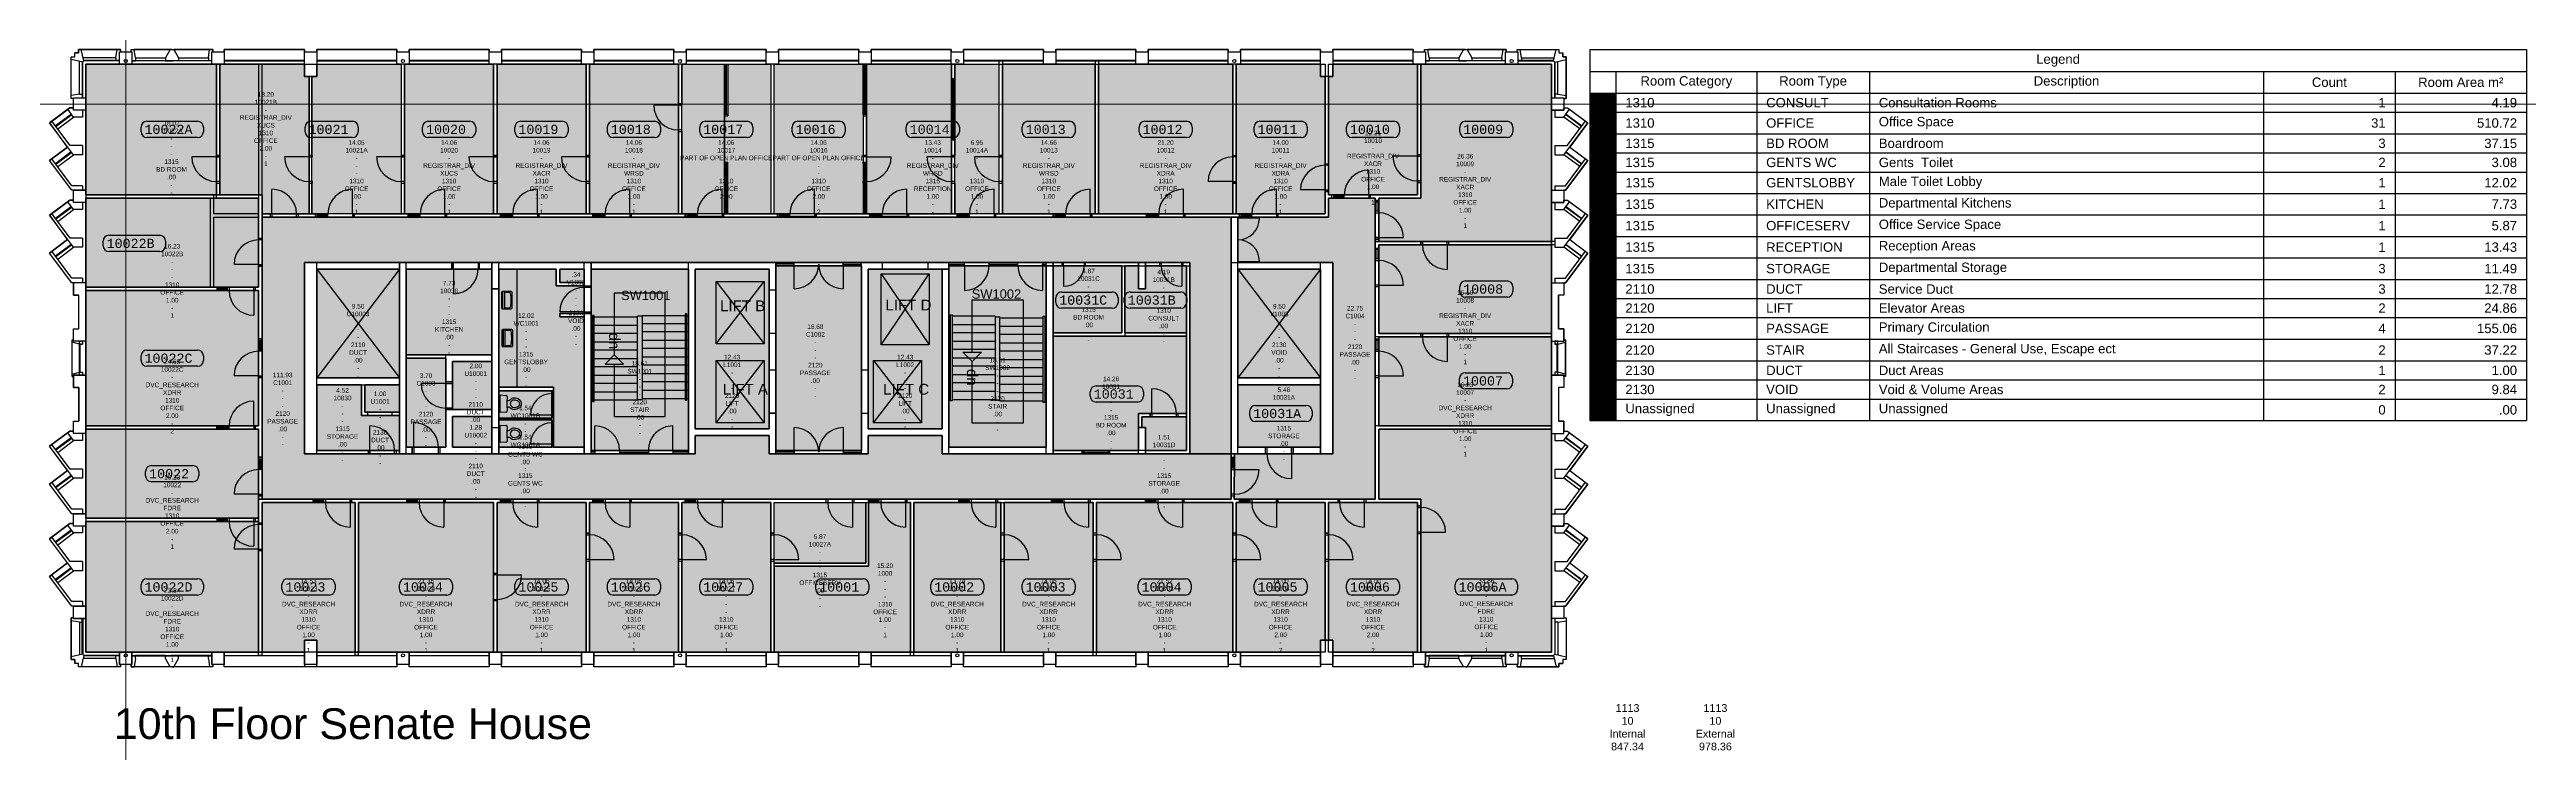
# Model space of a CAD drawing. Header units: millimetres. Extents: x -1147 to 79283, y -22262 to 494.
import ezdxf

# ---------------------------------------------------------------- set-up
doc = ezdxf.new("R2010")
doc.units = ezdxf.units.MM
doc.header["$MEASUREMENT"] = 0
for name, color, linetype in [('_new work', 7, 'Continuous'), ('BL', 8, 'Continuous'), ('BRICK_WALLS_P4', 1, 'Continuous'), ('COLUMNS_P5', 3, 'Continuous'), ('DR', 8, 'Continuous'), ('GROS$', 1, 'Continuous'), ('GROS$TXT', 1, 'Continuous'), ('HL-TMP', 7, 'Continuous'), ('LIFTS AND STAIRS', 8, 'Continuous'), ('RM$', 5, 'Continuous'), ('RM$TXT', 5, 'Continuous'), ('SANITARY_P1', 4, 'Continuous'), ('SAPSE_P7', 20, 'Continuous'), ('TEXT', 7, 'Continuous'), ('WA', 6, 'Continuous'), ('WA_EXT', 7, 'Continuous'), ('WN', 4, 'Continuous')]:
    doc.layers.add(name, color=color, linetype=linetype)
doc.styles.add('arial', font='arial.ttf')
doc.styles.add('MONOTXT', font='monotxt.shx')
doc.styles.get("Standard").update_dxf_attribs({"font": 'arial.ttf'})

msp = doc.modelspace()

# ---------------------------------------------------------------- texts
at = {"layer": 'GROS$TXT', "char_height": 250, "attachment_point": 8}
for s, insert in [('1113^M^J10^M^JInternal^M^J847.34^M^J', (50092, -22262)), ('1113^M^J10^M^JExternal^M^J978.36^M^J', (52947, -22262))]:
    msp.add_mtext(s, dxfattribs=dict(at, insert=insert))
at = {"layer": 'LIFTS AND STAIRS', "linetype": 'Continuous'}
for p in [(17290, -9234), (28910, -10418)]:
    msp.add_text('up', height=347.7, rotation=90, dxfattribs=at).set_placement(p)
at = {"layer": 'RM$TXT', "char_height": 150, "attachment_point": 8}
for s, insert in [('13.20^M^J10021B^M^J-^M^JREGISTRAR_DIV^M^JXUCS^M^J1310^M^JOFFICE^M^J2.00^M^J-^M^J1^M^J', (5878, -3288)), ('18.02^M^J10022A^M^J-^M^J-^M^J-^M^J1315^M^JBD ROOM^M^J.00^M^J-^M^J-^M^J', (2813, -4221)), ('12.21^M^J10010^M^J-^M^JREGISTRAR_DIV^M^JXACR^M^J1310^M^JOFFICE^M^J1.00^M^J-^M^J1^M^J', (41828, -4539)), ('14.05^M^J10021A^M^J-^M^J-^M^J-^M^J1310^M^JOFFICE^M^J.00^M^J-^M^J1^M^J', (8823, -4849)), ('14.06^M^J10020^M^J-^M^JREGISTRAR_DIV^M^JXUCS^M^J1310^M^JOFFICE^M^J1.00^M^J-^M^J1^M^J', (11828, -4849)), ('14.06^M^J10019^M^J-^M^JREGISTRAR_DIV^M^JXACR^M^J1310^M^JOFFICE^M^J1.00^M^J-^M^J1^M^J', (14828, -4849)), ('14.06^M^J10018^M^J-^M^JREGISTRAR_DIV^M^JWRSD^M^J1310^M^JOFFICE^M^J1.00^M^J-^M^J1^M^J', (17828, -4849)), ('14.06^M^J10017^M^JPART OF OPEN PLAN OFFICE^M^J-^M^J-^M^J1310^M^JOFFICE^M^J2.00^M^J-^M^J2^M^J', (20828, -4849)), ('14.06^M^J10016^M^JPART OF OPEN PLAN OFFICE^M^J-^M^J-^M^J1310^M^JOFFICE^M^J2.00^M^J-^M^J2^M^J', (23828, -4849)), ('13.43^M^J10014^M^J-^M^JREGISTRAR_DIV^M^JWRSD^M^J1315^M^JRECEPTION^M^J1.00^M^J-^M^J-^M^J', (27533, -4849)), ('6.95^M^J10014A^M^J-^M^J-^M^J-^M^J1310^M^JOFFICE^M^J1.00^M^J-^M^J1^M^J', (28968, -4849)), ('14.66^M^J10013^M^J-^M^JREGISTRAR_DIV^M^JWRSD^M^J1310^M^JOFFICE^M^J1.00^M^J-^M^J1^M^J', (31300, -4849)), ('21.20^M^J10012^M^J-^M^JREGISTRAR_DIV^M^JXDRA^M^J1310^M^JOFFICE^M^J1.00^M^J-^M^J1^M^J', (35095, -4849)), ('14.00^M^J10011^M^J-^M^JREGISTRAR_DIV^M^JXDRA^M^J1310^M^JOFFICE^M^J1.00^M^J-^M^J1^M^J', (38828, -4849)), ('26.36^M^J10009^M^J-^M^JREGISTRAR_DIV^M^JXACR^M^J1310^M^JOFFICE^M^J1.00^M^J-^M^J1^M^J', (44821, -5295)), ('16.23^M^J10022B^M^J-^M^J-^M^J-^M^J1310^M^JOFFICE^M^J1.00^M^J-^M^J1^M^J', (2836, -8216)), ('7.73^M^J10036^M^J-^M^J-^M^J-^M^J1315^M^JKITCHEN^M^J.00^M^J-^M^J-^M^J', (11828, -9416)), ('.34^M^JV1002^M^J-^M^J-^M^J-^M^J2130^M^JVOID^M^J.00^M^J-^M^J-^M^J', (15947, -9135)), ('4.87^M^J10031C^M^J-^M^J-^M^J-^M^J1315^M^JBD ROOM^M^J.00^M^J-^M^J-^M^J', (32592, -9021)), ('4.19^M^J10031B^M^J-^M^J-^M^J-^M^J1310^M^JCONSULT^M^J.00^M^J-^M^J-^M^J', (35032, -9053)), ('9.50^M^JU10003^M^J-^M^J-^M^J-^M^J2110^M^JDUCT^M^J.00^M^J-^M^J-^M^J', (8873, -10166)), ('9.50^M^JV1003^M^J-^M^J-^M^J-^M^J2130^M^JVOID^M^J.00^M^J-^M^J-^M^J', (38783, -10166)), ('22.75^M^JC1004^M^J-^M^J-^M^J-^M^J2120^M^JPASSAGE^M^J.00^M^J-^M^J-^M^J', (41244, -10231)), ('16.16^M^J10008^M^J-^M^JREGISTRAR_DIV^M^JXACR^M^J1310^M^JOFFICE^M^J1.00^M^J-^M^J1^M^J', (44821, -9722)), ('12.02^M^JWC1001^M^J-^M^J-^M^J-^M^J1315^M^JGENTSLOBBY^M^J.00^M^J-^M^J-^M^J', (14328, -10471)), ('16.68^M^JC1002^M^J-^M^J-^M^J-^M^J2120^M^JPASSAGE^M^J.00^M^J-^M^J-^M^J', (23720, -10827)), ('24.65^M^J10022C^M^J-^M^JDVC_RESEARCH^M^JXDRR^M^J1310^M^JOFFICE^M^J2.00^M^J-^M^J2^M^J', (2836, -11968)), ('18.61^M^JSW1001^M^J-^M^J-^M^J-^M^J2120^M^JSTAIR^M^J.00^M^J-^M^J-^M^J', (18018, -12023)), ('12.43^M^JL1001^M^J-^M^J-^M^J-^M^J2120^M^JLIFT^M^J.00^M^J-^M^J-^M^J', (21018, -11816)), ('12.43^M^JL1002^M^J-^M^J-^M^J-^M^J2120^M^JLIFT^M^J.00^M^J-^M^J-^M^J', (26638, -11816)), ('18.61^M^JSW1002^M^J-^M^J-^M^J-^M^J2120^M^JSTAIR^M^J.00^M^J-^M^J-^M^J', (29638, -11913)), ('111.93^M^JC1001^M^J-^M^J-^M^J-^M^J2120^M^JPASSAGE^M^J.00^M^J-^M^J-^M^J', (6423, -12398)), ('3.70^M^JC1003^M^J-^M^J-^M^J-^M^J2120^M^JPASSAGE^M^J.00^M^J-^M^J-^M^J', (11078, -12416)), ('2.00^M^JU10001^M^J-^M^J-^M^J-^M^J2110^M^JDUCT^M^J.00^M^J-^M^J-^M^J', (12692, -12102)), ('14.26^M^J10031^M^J-^M^J-^M^J-^M^J1315^M^JBD ROOM^M^J.00^M^J-^M^J-^M^J', (33323, -12526)), ('16.23^M^J10007^M^J-^M^JDVC_RESEARCH^M^JXDRR^M^J1310^M^JOFFICE^M^J1.00^M^J-^M^J1^M^J', (44821, -12716)), ('4.52^M^J10030^M^J-^M^J-^M^J-^M^J1315^M^JSTORAGE^M^J.00^M^J-^M^J-^M^J', (8368, -12894)), ('1.00^M^JU1001^M^J-^M^J-^M^J-^M^J2130^M^JDUCT^M^J.00^M^J-^M^J-^M^J', (9587, -13007)), ('1.54^M^JWC1001B^M^J-^M^J-^M^J-^M^J1315^M^JGENTS WC^M^J.00^M^J-^M^J-^M^J', (14303, -13469)), ('5.46^M^J10031A^M^J-^M^J-^M^J-^M^J1315^M^JSTORAGE^M^J.00^M^J-^M^J-^M^J', (38934, -12874)), ('1.28^M^JU10002^M^J-^M^J-^M^J-^M^J2110^M^JDUCT^M^J.00^M^J-^M^J-^M^J', (12692, -14101)), ('1.54^M^JWC1001A^M^J-^M^J-^M^J-^M^J1315^M^JGENTS WC^M^J.00^M^J-^M^J-^M^J', (14303, -14412)), ('1.51^M^J10031D^M^J-^M^J-^M^J-^M^J1315^M^JSTORAGE^M^J.00^M^J-^M^J-^M^J', (35046, -14416)), ('16.23^M^J10022^M^J-^M^JDVC_RESEARCH^M^JFDRE^M^J1310^M^JOFFICE^M^J2.00^M^J-^M^J1^M^J', (2836, -15716)), ('5.87^M^J10027A^M^J-^M^J-^M^J-^M^J1315^M^JOFFICESERV^M^J.00^M^J-^M^J-^M^J', (23870, -17641)), ('14.53^M^J10023^M^J-^M^JDVC_RESEARCH^M^JXDRR^M^J1310^M^JOFFICE^M^J1.00^M^J-^M^J1^M^J', (7263, -19084)), ('21.36^M^J10024^M^J-^M^JDVC_RESEARCH^M^JXDRR^M^J1310^M^JOFFICE^M^J1.00^M^J-^M^J1^M^J', (11078, -19084)), ('14.06^M^J10025^M^J-^M^JDVC_RESEARCH^M^JXDRR^M^J1310^M^JOFFICE^M^J1.00^M^J-^M^J1^M^J', (14828, -19084)), ('14.06^M^J10026^M^J-^M^JDVC_RESEARCH^M^JXDRR^M^J1310^M^JOFFICE^M^J1.00^M^J-^M^J1^M^J', (17828, -19084)), ('14.06^M^J10027^M^J-^M^J-^M^J-^M^J1310^M^JOFFICE^M^J1.00^M^J-^M^J1^M^J', (20828, -19084)), ('15.20^M^J1000^M^J-^M^J-^M^J-^M^J1310^M^JOFFICE^M^J1.00^M^J-^M^J1^M^J', (25985, -18588)), ('13.74^M^J10001^M^J-^M^JDVC_RESEARCH^M^JXDRR^M^J1310^M^JOFFICE^M^J1.00^M^J-^M^J1^M^J', (28328, -19084)), ('14.06^M^J10002^M^J-^M^JDVC_RESEARCH^M^JXDRR^M^J1310^M^JOFFICE^M^J1.00^M^J-^M^J1^M^J', (31296, -19084)), ('21.52^M^J10003^M^J-^M^JDVC_RESEARCH^M^JXDRR^M^J1310^M^JOFFICE^M^J1.00^M^J-^M^J1^M^J', (35062, -19084)), ('14.00^M^J10004^M^J-^M^JDVC_RESEARCH^M^JXDRR^M^J1310^M^JOFFICE^M^J2.00^M^J-^M^J2^M^J', (38828, -19084)), ('14.00^M^J10005^M^J-^M^JDVC_RESEARCH^M^JXDRR^M^J1310^M^JOFFICE^M^J2.00^M^J-^M^J2^M^J', (41828, -19084)), ('33.86^M^J10006^M^J-^M^JDVC_RESEARCH^M^JFDRE^M^J1310^M^JOFFICE^M^J1.00^M^J-^M^J1^M^J', (45506, -19076)), ('23.84^M^J10022D^M^J-^M^JDVC_RESEARCH^M^JFDRE^M^J1310^M^JOFFICE^M^J1.00^M^J-^M^J1^M^J', (2836, -19394))]:
    msp.add_mtext(s, dxfattribs=dict(at, insert=insert))
at = {"layer": 'SAPSE_P7', "linetype": 'Continuous', "style": 'MONOTXT'}
for s, p in [('10022A', (1936, -2248)), ('10021', (7263, -2248)), ('10020', (11078, -2248)), ('10019', (14078, -2248)), ('10018', (17078, -2248)), ('10017', (20078, -2248)), ('10016', (23078, -2248)), ('10014', (26783, -2248)), ('10013', (30550, -2248)), ('10012', (34345, -2248)), ('10011', (38078, -2248)), ('10010', (41078, -2248)), ('10009', (44756, -2248)), ('10022B', (706, -5949)), ('10008', (44756, -7432)), ('10031C', (31638, -7790)), ('10031B', (33865, -7790)), ('10022C', (1936, -9676)), ('10007', (44750, -10412)), ('10031', (32759, -10839)), ('10031A', (37937, -11472)), ('10022', (2086, -13426)), ('10022D', (1936, -17103)), ('10023', (6513, -17103)), ('10024', (10328, -17103)), ('10025', (14078, -17103)), ('10026', (17078, -17103)), ('10027', (20078, -17103)), ('10001', (23845, -17103)), ('10002', (27578, -17103)), ('10003', (30546, -17103)), ('10004', (34312, -17103)), ('10005', (38078, -17103)), ('10006', (41078, -17103)), ('10006A', (44606, -17103))]:
    msp.add_text(s, height=300, dxfattribs=at).set_placement(p)
at = {"layer": 'TEXT', "linetype": 'Continuous', "style": 'arial'}
for s, height, p in [('SW1001', 300, (17410, -7639)), ('LIFT B', 350, (20626, -8001)), ('LIFT D', 350, (25995, -7977)), ('SW1002', 300, (28797, -7591)), ('LIFT A', 350, (20714, -10709)), ('LIFT C', 350, (25921, -10709)), ('10th Floor Senate House', 1000, (938, -21893))]:
    msp.add_text(s, height=height, dxfattribs=at).set_placement(p)

# ---------------------------------------------------------------- blocks, each defined once
blk = doc.blocks.new('*T12')
at = {"layer": 'HL-TMP', "color": 0, "linetype": 'ByBlock', "lineweight": -2, "transparency": 16777216}
for p, q in [((0, 0), (30419, 0)), ((0, 0), (0, -12048)), ((30419, 0), (30419, -12048)), ((0, -711), (30419, -711)), ((853, -711), (853, -12048)), ((5425, -711), (5425, -12048)), ((9083, -711), (9083, -12048)), ((21885, -711), (21885, -12048)), ((26152, -711), (26152, -12048)), ((0, -1416), (30419, -1416)), ((0, -2036), (30419, -2036)), ((0, -2735), (30419, -2735)), ((0, -3356), (30419, -3356)), ((0, -3976), (30419, -3976)), ((0, -4675), (30419, -4675)), ((0, -5369), (30419, -5369)), ((0, -6069), (30419, -6069)), ((0, -6763), (30419, -6763)), ((0, -7467), (30419, -7467)), ((0, -8087), (30419, -8087)), ((0, -8703), (30419, -8703)), ((0, -9408), (30419, -9408)), ((0, -10107), (30419, -10107)), ((0, -10727), (30419, -10727)), ((0, -11349), (30419, -11349)), ((0, -12048), (30419, -12048))]:
    blk.add_line(p, q, dxfattribs=at)
at = {"layer": 'HL-TMP', "color": 172, "true_color": 0x1000c0, "transparency": 16777216}
blk.add_solid([(0, -1416), (0, -2036), (853, -1416), (853, -2036)], dxfattribs=at)
at = {"layer": 'HL-TMP', "color": 2, "true_color": 0xffff00, "transparency": 16777216}
blk.add_solid([(0, -2036), (0, -2735), (853, -2036), (853, -2735)], dxfattribs=at)
at = {"layer": 'HL-TMP', "color": 40, "true_color": 0xffcc00, "transparency": 16777216}
blk.add_solid([(0, -2735), (0, -3356), (853, -2735), (853, -3356)], dxfattribs=at)
at = {"layer": 'HL-TMP', "color": 140, "true_color": 0x33ccff, "transparency": 16777216}
blk.add_solid([(0, -3356), (0, -3976), (853, -3356), (853, -3976)], dxfattribs=at)
at = {"layer": 'HL-TMP', "color": 150, "true_color": 0x0099ff, "transparency": 16777216}
blk.add_solid([(0, -3976), (0, -4675), (853, -3976), (853, -4675)], dxfattribs=at)
at = {"layer": 'HL-TMP', "color": 230, "true_color": 0xff3366, "transparency": 16777216}
blk.add_solid([(0, -4675), (0, -5369), (853, -4675), (853, -5369)], dxfattribs=at)
at = {"layer": 'HL-TMP', "color": 25, "true_color": 0x996633, "transparency": 16777216}
blk.add_solid([(0, -5369), (0, -6069), (853, -5369), (853, -6069)], dxfattribs=at)
at = {"layer": 'HL-TMP', "color": 30, "true_color": 0xff9900, "transparency": 16777216}
blk.add_solid([(0, -6069), (0, -6763), (853, -6069), (853, -6763)], dxfattribs=at)
at = {"layer": 'HL-TMP', "color": 30, "true_color": 0xff6633, "transparency": 16777216}
blk.add_solid([(0, -6763), (0, -7467), (853, -6763), (853, -7467)], dxfattribs=at)
at = {"layer": 'HL-TMP', "color": 73, "true_color": 0x99cd66, "transparency": 16777216}
blk.add_solid([(0, -7467), (0, -8087), (853, -7467), (853, -8087)], dxfattribs=at)
at = {"layer": 'HL-TMP', "color": 254, "true_color": 0xcccccc, "transparency": 16777216}
blk.add_solid([(0, -8087), (0, -8703), (853, -8087), (853, -8703)], dxfattribs=at)
at = {"layer": 'HL-TMP', "color": 251, "true_color": 0x666666, "transparency": 16777216}
for points in [[(0, -8703), (0, -9408), (853, -8703), (853, -9408)], [(0, -9408), (0, -10107), (853, -9408), (853, -10107)]]:
    blk.add_solid(points, dxfattribs=at)
at = {"layer": 'HL-TMP', "color": 93, "true_color": 0x66cd4f, "transparency": 16777216}
blk.add_solid([(0, -10107), (0, -10727), (853, -10107), (853, -10727)], dxfattribs=at)
at = {"layer": 'HL-TMP', "color": 133, "true_color": 0x66cfcf, "transparency": 16777216}
blk.add_solid([(0, -10727), (0, -11349), (853, -10727), (853, -11349)], dxfattribs=at)
at = {"layer": 'HL-TMP', "color": 7, "transparency": 16777216}
blk.add_solid([(0, -11349), (0, -12048), (853, -11349), (853, -12048)], dxfattribs=at)
at = {"layer": 'HL-TMP', "color": 0, "transparency": 16777216}
for s, insert, char_height, width, attachment_point in [('Legend', (15210, -356), 304.8, 30418.92, 5), ('1310', (1158, -1726), 304.8, 3962.4, 4), ('Room Category', (3139, -1063), 304.8, 3962.4, 5), ('CONSULT', (5730, -1726), 304.8, 3048, 4), ('Room Type', (7254, -1063), 304.8, 3048, 5), ('Consultation Rooms', (9388, -1726), 304.8, 12192, 4), ('Description', (15484, -1063), 304.8, 12192, 5), ('Count', (24018, -1063), 304.8, 3657.6, 5), ('1', (25847, -1726), 305, 3657.6, 6), ('Room Area m²', (28285, -1063), 304.8, 3657.6, 5), ('4.19', (30114, -1726), 304.8, 3657.6, 6), ('1310', (1158, -2386), 304.8, 3962.4, 4), ('OFFICE', (5730, -2386), 304.8, 3048, 4), ('Office Space', (9388, -2386), 304.8, 12192, 4), ('31', (25847, -2386), 304.8, 3657.6, 6), ('510.72', (30114, -2386), 304.8, 3657.6, 6), ('1315', (1158, -3046), 304.8, 3962.4, 4), ('BD ROOM', (5730, -3046), 304.8, 3048, 4), ('Boardroom', (9388, -3046), 304.8, 12192, 4), ('3', (25847, -3046), 305, 3657.6, 6), ('37.15', (30114, -3046), 304.8, 3657.6, 6), ('1315', (1158, -3666), 304.8, 3962.4, 4), ('GENTS WC', (5730, -3666), 304.8, 3048, 4), ('Gents  Toilet', (9388, -3666), 304.8, 12192, 4), ('2', (25847, -3666), 305, 3657.6, 6), ('3.08', (30114, -3666), 304.8, 3657.6, 6), ('1315', (1158, -4325), 304.8, 3962.4, 4), ('GENTSLOBBY', (5730, -4325), 304.8, 3048, 4), ('Male Toilet Lobby', (9388, -4325), 304.8, 12192, 4), ('Departmental Kitchens', (9388, -5022), 304.8, 12192, 4), ('1', (25847, -4325), 305, 3657.6, 6), ('12.02', (30114, -4325), 304.8, 3657.6, 6), ('1315', (1158, -5022), 304.8, 3962.4, 4), ('1315', (1158, -5719), 304.8, 3962.4, 4), ('OFFICESERV', (5730, -5719), 304.8, 3048, 4), ('KITCHEN', (5730, -5022), 304.8, 3048, 4), ('Office Service Space', (9388, -5719), 304.8, 12192, 4), ('1', (25847, -5022), 305, 3657.6, 6), ('1', (25847, -5719), 305, 3657.6, 6), ('5.87', (30114, -5719), 304.8, 3657.6, 6), ('7.73', (30114, -5022), 304.8, 3657.6, 6), ('1315', (1158, -6416), 304.8, 3962.4, 4), ('RECEPTION', (5730, -6416), 304.8, 3048, 4), ('Reception Areas', (9388, -6416), 304.8, 12192, 4), ('1', (25847, -6416), 305, 3657.6, 6), ('13.43', (30114, -6416), 304.8, 3657.6, 6), ('1315', (1158, -7115), 304.8, 3962.4, 4), ('STORAGE', (5730, -7115), 304.8, 3048, 4), ('Departmental Storage', (9388, -7115), 304.8, 12192, 4), ('3', (25847, -7115), 305, 3657.6, 6), ('11.49', (30114, -7115), 304.8, 3657.6, 6), ('2110', (1158, -7777), 304.8, 3962.4, 4), ('DUCT', (5730, -7777), 304.8, 3048, 4), ('Service Duct', (9388, -7777), 304.8, 12192, 4), ('3', (25847, -7777), 305, 3657.6, 6), ('12.78', (30114, -7777), 304.8, 3657.6, 6), ('2120', (1158, -8395), 304.8, 3962.4, 4), ('LIFT', (5730, -8395), 304.8, 3048, 4), ('Elevator Areas', (9388, -8395), 304.8, 12192, 4), ('Primary Circulation', (9388, -9056), 304.8, 12192, 4), ('2', (25847, -8395), 305, 3657.6, 6), ('24.86', (30114, -8395), 304.8, 3657.6, 6), ('2120', (1158, -9056), 304.8, 3962.4, 4), ('2120', (1158, -9757), 304.8, 3962.4, 4), ('STAIR', (5730, -9757), 304.8, 3048, 4), ('PASSAGE', (5730, -9056), 304.8, 3048, 4), ('All Staircases - General Use, Escape ect', (9388, -9757), 304.8, 12192, 4), ('4', (25847, -9056), 305, 3657.6, 6), ('2', (25847, -9757), 305, 3657.6, 6), ('155.06', (30114, -9056), 304.8, 3657.6, 6), ('37.22', (30114, -9757), 304.8, 3657.6, 6), ('2130', (1158, -10417), 304.8, 3962.4, 4), ('DUCT', (5730, -10417), 304.8, 3048, 4), ('Duct Areas', (9388, -10417), 304.8, 12192, 4), ('1', (25847, -10417), 305, 3657.6, 6), ('1.00', (30114, -10417), 304.8, 3657.6, 6), ('2130', (1158, -11038), 304.8, 3962.4, 4), ('VOID', (5730, -11038), 304.8, 3048, 4), ('Void & Volume Areas', (9388, -11038), 304.8, 12192, 4), ('2', (25847, -11038), 305, 3657.6, 6), ('9.84', (30114, -11038), 304.8, 3657.6, 6), ('Unassigned', (1158, -11699), 304.8, 3962.4, 4), ('Unassigned', (5730, -11699), 304.8, 3048, 4), ('Unassigned', (9388, -11699), 304.8, 12192, 4), ('0', (25847, -11699), 305, 3657.6, 6), ('.00', (30114, -11699), 304.8, 3657.6, 6)]:
    blk.add_mtext(s, dxfattribs=dict(at, insert=insert, char_height=char_height, width=width, attachment_point=attachment_point))

# ---------------------------------------------------------------- hatches: boundary and pattern name
at = {"layer": 'HL-TMP', "true_color": 0xffff00}
h = msp.add_hatch(color=2, dxfattribs=at)
h.paths.add_polyline_path([(5643, -5636), (5643, -4331), (28, -4331), (28, -7221), (5643, -7221)], flags=0)
h.paths.add_polyline_path([(5643, -7331), (28, -7331), (28, -11721), (5643, -11721), (5643, -10151)], flags=0)
h.paths.add_polyline_path([(5643, -14831), (28, -14831), (28, -19076), (5643, -19076)], flags=0)
h.paths.add_polyline_path([(8773, -14211), (5753, -14211), (5753, -19076), (7128, -19076), (7128, -18676), (7528, -18676), (7528, -19076), (8773, -19076)], flags=0)
h.paths.add_polyline_path([(13273, -14211), (8883, -14211), (8883, -19076), (13273, -19076)], flags=0)
h.paths.add_polyline_path([(16273, -14211), (13383, -14211), (13383, -19076), (16273, -19076)], flags=0)
h.paths.add_polyline_path([(19273, -14211), (16383, -14211), (16383, -19076), (19273, -19076)], flags=0)
h.paths.add_polyline_path([(22273, -14211), (19383, -14211), (19383, -19076), (22273, -19076)], flags=0)
h.paths.add_polyline_path([(26806, -14211), (25446, -14211), (25446, -16274), (22383, -16274), (22383, -19076), (26806, -19076)], flags=0)
h.paths.add_polyline_path([(29741, -14211), (26916, -14211), (26916, -19076), (29741, -19076)], flags=0)
h.paths.add_polyline_path([(32741, -14211), (32692, -14211), (29851, -14211), (29851, -19076), (32741, -19076)], flags=0)
h.paths.add_polyline_path([(37273, -14211), (32851, -14211), (32851, -19076), (37273, -19076)], flags=0)
h.paths.add_polyline_path([(40273, -14211), (37383, -14211), (37383, -19076), (40128, -19076), (40128, -18676), (40273, -18676)], flags=0)
h.paths.add_polyline_path([(43273, -14211), (40383, -14211), (40383, -18676), (40528, -18676), (40528, -19076), (43273, -19076)], flags=0)
h.paths.add_polyline_path([(47628, -11831), (42013, -11831), (42013, -14101), (43383, -14101), (43383, -19076), (47628, -19076)], flags=0)
h.paths.add_polyline_path([(47628, -8831), (42013, -8831), (42013, -11721), (47628, -11721)], flags=0)
h.paths.add_polyline_path([(47628, -5843), (42013, -5843), (42013, -8721), (47628, -8721)], flags=0)
h.paths.add_polyline_path([(47628, 24), (43383, 24), (43383, -4331), (42013, -4331), (42013, -4369), (42013, -5733), (47628, -5733)], flags=0)
h.paths.add_polyline_path([(43273, 24), (40528, 24), (40528, -376), (40383, -376), (40383, -4221), (43273, -4221)], flags=0)
h.paths.add_polyline_path([(40273, -376), (40128, -376), (40128, 24), (37383, 24), (37383, -4841), (40273, -4841)], flags=0)
h.paths.add_polyline_path([(37273, 24), (32916, 24), (32916, -4841), (37273, -4841), (37273, -4694)], flags=0)
h.paths.add_polyline_path([(32806, 24), (29793, 24), (29793, -4841), (32806, -4841)], flags=0)
h.paths.add_polyline_path([(28254, 24), (29683, 24), (29683, -4841), (28254, -4841)], flags=0)
h.paths.add_polyline_path([(22383, 24), (25273, 24), (25273, -4841), (22383, -4841)], flags=0)
h.paths.add_polyline_path([(19383, 24), (22273, 24), (22273, -4841), (19383, -4841)], flags=0)
h.paths.add_polyline_path([(19273, 24), (16383, 24), (16383, -4841), (19273, -4841)], flags=0)
h.paths.add_polyline_path([(16273, 24), (13383, 24), (13383, -4841), (16273, -4841)], flags=0)
h.paths.add_polyline_path([(13273, 24), (10383, 24), (10383, -4841), (13273, -4841)], flags=0)
h.paths.add_polyline_path([(7528, 24), (10273, 24), (10273, -4841), (7373, -4841), (7373, -376), (7528, -376)], flags=0)
h.paths.add_polyline_path([(7283, -376), (7128, -376), (7128, 24), (4383, 24), (4383, -4221), (5753, -4221), (5753, -4841), (7283, -4841)], flags=0)
h.paths.add_polyline_path([(5643, -11831), (28, -11831), (28, -14721), (5643, -14721), (5643, -14101)], flags=0)
at = {"layer": 'HL-TMP', "true_color": 0xffcc00}
h = msp.add_hatch(color=40, dxfattribs=at)
h.paths.add_polyline_path([(4273, 24), (28, 24), (28, -4221), (4273, -4221)], flags=0)
h.paths.add_polyline_path([(33673, -6526), (31438, -6526), (31438, -8706), (33673, -8706)], flags=0)
h.paths.add_polyline_path([(35773, -8806), (33773, -8806), (31438, -8806), (31438, -12526), (32427, -12526), (34218, -12526), (34218, -11776), (34218, -11326), (35773, -11326)], flags=0)
at = {"layer": 'HL-TMP', "true_color": 0xff9900}
msp.add_hatch(color=30, dxfattribs=at).paths.add_polyline_path([(28144, 24), (25383, 24), (25383, -4841), (28144, -4841)], flags=16)
at = {"layer": 'HL-TMP', "true_color": 0x666666}
h = msp.add_hatch(color=251, dxfattribs=at)
h.paths.add_polyline_path([(19598, -6636), (16438, -6636), (16438, -12526), (19598, -12526)], flags=0)
h.paths.add_polyline_path([(31218, -6526), (28058, -6526), (28058, -6636), (28058, -12416), (31218, -12416)], flags=0)
h.paths.add_polyline_path([(37218, -4951), (5753, -4951), (5753, -5636), (5753, -10151), (5753, -14101), (37218, -14101), (37218, -12636), (35883, -12636), (32427, -12636), (27838, -12636), (27838, -12036), (25438, -12036), (25438, -12636), (23028, -12636), (22218, -12636), (22218, -12036), (19818, -12036), (19818, -12636), (19598, -12636), (13438, -12636), (13218, -12636), (10218, -12636), (7128, -12636), (7128, -6416), (35883, -6416), (35883, -12636), (37218, -12636)], flags=0)
h.paths.add_polyline_path([(25218, -6526), (22438, -6526), (22438, -11316), (22438, -11316), (22438, -12526), (23028, -12526), (25218, -12526), (25218, -12482)], flags=0)
h.paths.add_polyline_path([(11718, -9526), (10438, -9526), (10438, -12416), (11718, -12416)], flags=0)
h.paths.add_polyline_path([(41903, -5733), (41903, -4331), (40383, -4331), (40383, -4951), (37438, -4951), (37438, -6416), (40528, -6416), (40528, -12636), (40128, -12636), (37328, -12636), (37318, -14101), (41903, -14101)], flags=0)
at = {"layer": 'HL-TMP', "true_color": 0x99cd66}
h = msp.add_hatch(color=73, dxfattribs=at)
h.paths.add_polyline_path([(13218, -9636), (11938, -9636), (11938, -11196), (13218, -11196)], flags=0)
h.paths.add_polyline_path([(13218, -11416), (11938, -11416), (11938, -12416), (13218, -12416)], flags=0)
h.paths.add_polyline_path([(10218, -6636), (7528, -6636), (7528, -10166), (10218, -10166)], flags=0)
at = {"layer": 'HL-TMP', "true_color": 0xff3366}
msp.add_hatch(color=230, dxfattribs=at).paths.add_polyline_path([(13218, -6636), (10438, -6636), (10438, -9416), (13218, -9416)], flags=16)
at = {"layer": 'HL-TMP', "true_color": 0x0099ff}
msp.add_hatch(color=150, dxfattribs=at).paths.add_polyline_path([(16218, -8186), (15418, -8186), (15418, -8148), (15418, -8076), (16218, -8076), (16218, -7176), (15308, -7176), (15308, -6636), (13438, -6636), (13438, -10471), (15218, -10471), (15218, -12410), (16218, -12416)], flags=16)
at = {"layer": 'HL-TMP', "true_color": 0x66cfcf}
h = msp.add_hatch(color=133, dxfattribs=at)
h.paths.add_polyline_path([(16218, -6636), (15418, -6636), (15418, -7066), (16218, -7066)], flags=0)
h.paths.add_polyline_path([(40128, -6636), (37438, -6636), (37438, -10166), (40128, -10166)], flags=0)
at = {"layer": 'HL-TMP', "true_color": 0xcccccc}
h = msp.add_hatch(color=254, dxfattribs=at)
h.paths.add_polyline_path([(22218, -6636), (19818, -6636), (19818, -11816), (22218, -11816), (22218, -11316)], flags=0)
h.paths.add_polyline_path([(27838, -6636), (25438, -6636), (25438, -11816), (27838, -11816)], flags=0)
at = {"layer": 'HL-TMP', "true_color": 0x1000c0}
msp.add_hatch(color=172, dxfattribs=at).paths.add_polyline_path([(35773, -6526), (34438, -6526), (34438, -7276), (34218, -7276), (34218, -6526), (33773, -6526), (33773, -8706), (35773, -8706)], flags=16)
at = {"layer": 'HL-TMP', "true_color": 0xff6633}
h = msp.add_hatch(color=30, dxfattribs=at)
h.paths.add_polyline_path([(10218, -11386), (8982, -11386), (8982, -10386), (7528, -10386), (7528, -12526), (10218, -12526)], flags=0)
h.paths.add_polyline_path([(40128, -10386), (37438, -10386), (37438, -12416), (40128, -12416)], flags=0)
h.paths.add_polyline_path([(35773, -11426), (34318, -11426), (34318, -11776), (34438, -11776), (34438, -12526), (35773, -12526)], flags=0)
at = {"layer": 'HL-TMP', "true_color": 0x66cd4f}
msp.add_hatch(color=93, dxfattribs=at).paths.add_polyline_path([(10218, -10386), (9092, -10386), (9092, -11276), (9184, -11276), (10218, -11276)], flags=16)
at = {"layer": 'HL-TMP', "true_color": 0x33ccff}
h = msp.add_hatch(color=140, dxfattribs=at)
h.paths.add_polyline_path([(15168, -11523), (13438, -11523), (13438, -12416), (15168, -12410)], flags=0)
h.paths.add_polyline_path([(15168, -10581), (13438, -10581), (13438, -11473), (15168, -11473)], flags=0)
at = {"layer": 'HL-TMP', "true_color": 0x996633}
msp.add_hatch(color=25, dxfattribs=at).paths.add_polyline_path([(22383, -14211), (25356, -14211), (25356, -16184), (22383, -16184)], flags=16)

# ---------------------------------------------------------------- linework, layer by layer
at = {"linetype": 'Continuous', "lineweight": 0}
for p, direction in [((1328, 24), (0, 1)), ((28, -1276), (1, 0))]:
    msp.add_xline(p, direction, dxfattribs=at)
at = {"layer": '_new work', "color": 4, "linetype": 'Continuous'}
for p, q in [((20769, -1608), (20769, 24)), ((20769, 24), (20879, 24)), ((20814, 24), (20814, -1608)), ((20834, -1608), (20834, 24)), ((20879, 24), (20879, -1608)), ((25273, -1608), (25273, 24)), ((25273, 24), (25383, 24)), ((25318, 24), (25318, -1608)), ((25338, -1608), (25338, 24)), ((25383, 24), (25383, -1608)), ((20769, -1608), (20879, -1608)), ((20769, -1608), (20769, -1658)), ((20879, -1608), (20879, -1658)), ((25273, -1608), (25383, -1608)), ((25273, -1608), (25273, -1658)), ((25383, -1608), (25383, -1658)), ((20769, -1658), (20879, -1658)), ((25273, -1658), (25383, -1658)), ((20769, -3158), (20879, -3158)), ((20769, -3208), (20769, -3158)), ((20769, -3208), (20769, -4841)), ((20769, -3208), (20879, -3208)), ((20814, -4841), (20814, -3208)), ((20834, -3208), (20834, -4841)), ((20879, -3208), (20879, -3158)), ((20879, -4841), (20879, -3208)), ((25273, -3158), (25383, -3158)), ((25273, -3208), (25273, -3158)), ((25273, -3208), (25273, -4841)), ((25273, -3208), (25383, -3208)), ((25318, -4841), (25318, -3208)), ((25338, -3208), (25338, -4841)), ((25383, -3208), (25383, -3158)), ((25383, -4841), (25383, -3208)), ((20769, -4841), (20879, -4841)), ((25273, -4841), (25383, -4841))]:
    msp.add_line(p, q, dxfattribs=at)
at = {"layer": 'BL', "linetype": 'Continuous'}
for p, q in [((10218, -6636), (7528, -10166)), ((7528, -6636), (10218, -10166)), ((40128, -6636), (37438, -10166)), ((37438, -6636), (40128, -10166))]:
    msp.add_line(p, q, dxfattribs=at)
at = {"layer": 'BRICK_WALLS_P4', "linetype": 'Continuous'}
for p, q in [((7528, -6416), (10218, -6416)), ((7528, -6636), (7528, -6416)), ((10218, -6416), (10218, -6636)), ((10438, -6416), (11918, -6416)), ((10438, -6636), (10438, -6416)), ((11918, -6636), (11918, -6416)), ((12818, -6636), (12818, -6416)), ((12818, -6416), (13218, -6416)), ((13218, -6416), (13218, -6636)), ((16218, -6416), (13438, -6416)), ((13438, -6636), (13438, -6416)), ((16218, -6636), (16218, -6416)), ((19598, -6416), (16438, -6416)), ((16438, -6416), (16438, -6636)), ((19598, -6636), (19598, -6416)), ((31438, -6416), (31438, -6526)), ((31438, -6416), (31738, -6416)), ((31738, -6526), (31738, -6416)), ((32488, -6416), (34218, -6416)), ((32488, -6526), (32488, -6416)), ((34218, -6416), (34218, -6526)), ((34438, -6416), (34438, -6526)), ((34438, -6416), (34908, -6416)), ((34908, -6526), (34908, -6416)), ((35658, -6416), (35883, -6416)), ((35658, -6526), (35658, -6416)), ((37438, -6416), (40128, -6416)), ((37438, -6636), (37438, -6416)), ((40128, -6636), (40128, -6416)), ((7528, -6636), (10218, -6636)), ((10438, -6636), (11918, -6636)), ((12818, -6636), (13218, -6636)), ((15308, -6636), (13438, -6636)), ((15308, -6636), (15308, -7176)), ((15308, -7176), (16218, -7176)), ((16218, -6636), (15418, -6636)), ((15418, -6636), (15418, -7066)), ((15418, -7066), (16218, -7066)), ((16218, -7066), (16218, -7176)), ((19598, -6636), (16438, -6636)), ((31438, -6526), (31738, -6526)), ((32488, -6526), (34218, -6526)), ((34438, -6526), (34908, -6526)), ((35658, -6526), (35883, -6526)), ((37438, -6636), (40128, -6636)), ((13218, -9416), (13218, -7276)), ((13218, -7276), (13438, -7276)), ((13438, -7276), (13438, -11776)), ((13218, -9416), (11718, -9416)), ((11718, -10296), (11718, -9416)), ((13218, -9636), (11938, -9636)), ((11938, -10296), (11938, -9636)), ((13218, -11196), (13218, -9636)), ((7528, -10166), (10218, -10166)), ((7528, -10386), (7528, -10166)), ((7528, -10386), (8982, -10386)), ((8982, -10386), (10218, -10386)), ((8982, -10386), (8982, -11386)), ((9092, -10386), (9092, -11276)), ((10218, -10166), (10218, -10386)), ((11718, -10296), (11938, -10296)), ((37438, -10166), (40128, -10166)), ((37438, -10386), (37438, -10166)), ((37438, -10386), (40128, -10386)), ((40128, -10386), (40128, -10166)), ((13218, -11196), (11718, -11196)), ((11718, -12416), (11718, -11196)), ((8982, -11386), (10218, -11386)), ((9092, -11276), (10218, -11276)), ((9184, -11386), (9184, -11276)), ((9979, -11386), (9979, -11276)), ((10218, -11386), (10218, -11276)), ((13218, -11416), (11938, -11416)), ((11938, -12416), (11938, -11416)), ((13218, -11776), (13218, -11416)), ((13218, -11776), (13438, -11776)), ((7528, -12636), (7528, -12526)), ((9208, -12526), (7528, -12526)), ((9208, -12636), (7528, -12636)), ((9208, -12526), (9208, -12636)), ((10108, -12526), (10108, -12636)), ((10218, -12526), (10108, -12526)), ((10218, -12636), (10108, -12636)), ((10218, -12526), (10218, -12636)), ((10438, -12636), (10438, -12416)), ((10628, -12416), (10438, -12416)), ((10628, -12636), (10438, -12636)), ((10628, -12416), (10628, -12636)), ((11718, -12416), (11528, -12416)), ((11528, -12416), (11528, -12636)), ((13218, -12636), (11528, -12636)), ((13218, -12416), (11938, -12416)), ((13218, -12636), (13218, -12416)), ((13438, -12416), (13438, -12636)), ((16218, -12416), (13438, -12416)), ((16218, -12636), (13438, -12636)), ((16218, -12416), (16218, -12636)), ((31218, -12416), (28058, -12416)), ((28058, -12636), (28058, -12416)), ((31218, -12636), (28058, -12636)), ((31218, -12636), (31218, -12416)), ((38333, -12416), (37438, -12416)), ((37438, -12636), (37438, -12416)), ((38333, -12636), (37438, -12636)), ((38333, -12636), (38333, -12416)), ((40128, -12416), (39233, -12416)), ((39233, -12636), (39233, -12416)), ((40128, -12636), (39233, -12636)), ((40128, -12636), (40128, -12416))]:
    msp.add_line(p, q, dxfattribs=at)
at = {"layer": 'BRICK_WALLS_P4'}
msp.add_line((35883, -6526), (35883, -6416), dxfattribs=at)
at = {"layer": 'BRICK_WALLS_P4', "linetype": 'Continuous'}
msp.add_lwpolyline([(16218, -8186), (16218, -8076), (15418, -8076), (15418, -8186), (16218, -8186)], dxfattribs=at)
at = {"layer": 'COLUMNS_P5', "linetype": 'Continuous'}
for p, q in [((7528, -6416), (7128, -6416)), ((7128, -12636), (7128, -6416)), ((7528, -12636), (7528, -6416)), ((10218, -12636), (10218, -6416)), ((10218, -6416), (10438, -6416)), ((10438, -12636), (10438, -6416)), ((13218, -7276), (13218, -6416)), ((13218, -6416), (13438, -6416)), ((13438, -7276), (13438, -6416)), ((16218, -7176), (16218, -6416)), ((16218, -6416), (16438, -6416)), ((16438, -7176), (16438, -6416)), ((19598, -12636), (19598, -6416)), ((19598, -6416), (22438, -6416)), ((22438, -6416), (22438, -6526)), ((22438, -7316), (22438, -6416)), ((25218, -6526), (25218, -6416)), ((25218, -6416), (25888, -6416)), ((25218, -9916), (25218, -6416)), ((25888, -6416), (25888, -6636)), ((27388, -6636), (27388, -6416)), ((27388, -6416), (28058, -6416)), ((28058, -12636), (28058, -6416)), ((31218, -12636), (31218, -6416)), ((31218, -6416), (31438, -6416)), ((31438, -12636), (31438, -6416)), ((34218, -7276), (34218, -6416)), ((34218, -6416), (34438, -6416)), ((34438, -7276), (34438, -6416)), ((37218, -6416), (37438, -6416)), ((37218, -12636), (37218, -6416)), ((37438, -12636), (37438, -6416)), ((28, -7076), (28, -8976)), ((16218, -7176), (16438, -7176)), ((19818, -6636), (22218, -6636)), ((19818, -11816), (19818, -6636)), ((22218, -7316), (22218, -6636)), ((25438, -6636), (25888, -6636)), ((25438, -9916), (25438, -6636)), ((25888, -6636), (27388, -6636)), ((27388, -6636), (27838, -6636)), ((27838, -11816), (27838, -6636)), ((47628, -7076), (47628, -8976)), ((-192, -8576), (-192, -7476)), ((13438, -7276), (13218, -7276)), ((22438, -7316), (22218, -7316)), ((22218, -7316), (22218, -8716)), ((34218, -7276), (34438, -7276)), ((47848, -8576), (47848, -7476)), ((16218, -12636), (16218, -8076)), ((16218, -8076), (16438, -8076)), ((16438, -12636), (16438, -8076)), ((22218, -8716), (22438, -8716)), ((22218, -9916), (22218, -8716)), ((22438, -9916), (22438, -8716)), ((28, -11976), (28, -10076)), ((22438, -9916), (22218, -9916)), ((22218, -9916), (22218, -11316)), ((25438, -9916), (25218, -9916)), ((25438, -11316), (25438, -9916)), ((47628, -11976), (47628, -10076)), ((-192, -10476), (-192, -11576)), ((47848, -10476), (47848, -11576)), ((13218, -12636), (13218, -11776)), ((13218, -11776), (13438, -11776)), ((13438, -12636), (13438, -11776)), ((22218, -11816), (19818, -11816)), ((19818, -12636), (19818, -12036)), ((19818, -12036), (22218, -12036)), ((22218, -11816), (22218, -11316)), ((22218, -11316), (22438, -11316)), ((22218, -12636), (22218, -12036)), ((22438, -12636), (22438, -11316)), ((25218, -12636), (25218, -11316)), ((25218, -11316), (25438, -11316)), ((25438, -11816), (25438, -11316)), ((27838, -11816), (25438, -11816)), ((25438, -12636), (25438, -12036)), ((25438, -12036), (27838, -12036)), ((27838, -12636), (27838, -12036)), ((34218, -12636), (34218, -11776)), ((34218, -11776), (34438, -11776)), ((34438, -12636), (34438, -11776)), ((7528, -12636), (7128, -12636)), ((10218, -12636), (10438, -12636)), ((13438, -12636), (13218, -12636)), ((16218, -12636), (16438, -12636)), ((19598, -12636), (19818, -12636)), ((22218, -12636), (22438, -12636)), ((25438, -12636), (25218, -12636)), ((28058, -12636), (27838, -12636)), ((31438, -12636), (31218, -12636)), ((34438, -12636), (34218, -12636)), ((37438, -12636), (37218, -12636))]:
    msp.add_line(p, q, dxfattribs=at)
for points in [[(1528, 24), (1128, 24), (1128, 424), (1528, 424), (1528, 24)], [(4528, 24), (4128, 24), (4128, 424), (4528, 424), (4528, 24)], [(7128, 424), (7528, 424), (7528, -376), (7128, -376), (7128, 424)], [(10528, 24), (10128, 24), (10128, 424), (10528, 424), (10528, 24)], [(13528, 24), (13128, 24), (13128, 424), (13528, 424), (13528, 24)], [(16528, 24), (16128, 24), (16128, 424), (16528, 424), (16528, 24)], [(19528, 24), (19128, 24), (19128, 424), (19528, 424), (19528, 24)], [(22528, 24), (22128, 24), (22128, 424), (22528, 424), (22528, 24)], [(25528, 24), (25128, 24), (25128, 424), (25528, 424), (25528, 24)], [(28528, 24), (28128, 24), (28128, 424), (28528, 424), (28528, 24)], [(31528, 24), (31128, 24), (31128, 424), (31528, 424), (31528, 24)], [(34528, 24), (34128, 24), (34128, 424), (34528, 424), (34528, 24)], [(37528, 24), (37128, 24), (37128, 424), (37528, 424), (37528, 24)], [(40128, 424), (40528, 424), (40528, -376), (40128, -376), (40128, 424)], [(43528, 24), (43128, 24), (43128, 424), (43528, 424), (43528, 24)], [(46528, 24), (46128, 24), (46128, 424), (46528, 424), (46528, 24)], [(28, -1476), (-372, -1476), (-372, -1076), (28, -1076), (28, -1476)], [(48028, -1476), (47628, -1476), (47628, -1076), (48028, -1076), (48028, -1476)], [(28, -4476), (-372, -4476), (-372, -4076), (28, -4076), (28, -4476)], [(48028, -4476), (47628, -4476), (47628, -4076), (48028, -4076), (48028, -4476)], [(40528, -12636), (40128, -12636), (40128, -6416), (40528, -6416), (40528, -12636)], [(28, -7076), (-372, -7076), (-372, -7476), (-192, -7476)], [(47628, -7076), (48028, -7076), (48028, -7476), (47848, -7476)], [(28, -8976), (-372, -8976), (-372, -8576), (-192, -8576)], [(47628, -8976), (48028, -8976), (48028, -8576), (47848, -8576)], [(28, -10076), (-372, -10076), (-372, -10476), (-192, -10476)], [(47628, -10076), (48028, -10076), (48028, -10476), (47848, -10476)], [(28, -11976), (-372, -11976), (-372, -11576), (-192, -11576)], [(47628, -11976), (48028, -11976), (48028, -11576), (47848, -11576)], [(28, -14976), (-372, -14976), (-372, -14576), (28, -14576), (28, -14976)], [(48028, -14976), (47628, -14976), (47628, -14576), (48028, -14576), (48028, -14976)], [(28, -17976), (-372, -17976), (-372, -17576), (28, -17576), (28, -17976)], [(48028, -17976), (47628, -17976), (47628, -17576), (48028, -17576), (48028, -17976)], [(1528, -19476), (1128, -19476), (1128, -19076), (1528, -19076), (1528, -19476)], [(4528, -19476), (4128, -19476), (4128, -19076), (4528, -19076), (4528, -19476)], [(7528, -19476), (7128, -19476), (7128, -18676), (7528, -18676), (7528, -19476)], [(10528, -19476), (10128, -19476), (10128, -19076), (10528, -19076), (10528, -19476)], [(13528, -19476), (13128, -19476), (13128, -19076), (13528, -19076), (13528, -19476)], [(16528, -19476), (16128, -19476), (16128, -19076), (16528, -19076), (16528, -19476)], [(19528, -19476), (19128, -19476), (19128, -19076), (19528, -19076), (19528, -19476)], [(22528, -19476), (22128, -19476), (22128, -19076), (22528, -19076), (22528, -19476)], [(25528, -19476), (25128, -19476), (25128, -19076), (25528, -19076), (25528, -19476)], [(28528, -19476), (28128, -19476), (28128, -19076), (28528, -19076), (28528, -19476)], [(31528, -19476), (31128, -19476), (31128, -19076), (31528, -19076), (31528, -19476)], [(34528, -19476), (34128, -19476), (34128, -19076), (34528, -19076), (34528, -19476)], [(37528, -19476), (37128, -19476), (37128, -19076), (37528, -19076), (37528, -19476)], [(40528, -19476), (40128, -19476), (40128, -18676), (40528, -18676), (40528, -19476)], [(43528, -19476), (43128, -19476), (43128, -19076), (43528, -19076), (43528, -19476)], [(46528, -19476), (46128, -19476), (46128, -19076), (46528, -19076), (46528, -19476)]]:
    msp.add_lwpolyline(points, dxfattribs=at)
at = {"layer": 'COLUMNS_P5', "linetype": 'Continuous', "lineweight": -3}
for centre in [(1328, 124), (10328, 124), (19328, 124), (28328, 124), (37328, 124), (46328, 124), (1328, -19176), (10328, -19176), (19328, -19176), (28328, -19176), (37328, -19176), (46328, -19176)]:
    msp.add_circle(centre, 50, dxfattribs=at)
at = {"layer": 'DR', "linetype": 'Continuous'}
for p, q in [((19273, -1316), (18473, -1316)), ((4273, -2991), (3473, -2991)), ((7283, -2991), (6483, -2991)), ((10273, -2991), (9473, -2991)), ((13273, -2991), (12473, -2991)), ((16273, -2991), (15473, -2991)), ((25383, -2941), (25273, -2941)), ((25383, -2991), (26183, -2991)), ((29683, -2991), (28883, -2991)), ((43273, -2971), (42473, -2971)), ((25383, -3841), (25273, -3841)), ((37273, -3791), (36473, -3791)), ((41693, -4221), (41693, -3421)), ((6073, -4841), (6073, -4041)), ((8693, -4841), (8693, -4041)), ((11693, -4841), (11693, -4041)), ((14693, -4841), (14693, -4041)), ((17693, -4841), (17693, -4041)), ((29523, -4841), (29523, -4041)), ((32646, -4841), (32646, -4041)), ((35670, -4841), (35670, -4041)), ((38693, -4841), (38693, -4041)), ((40273, -4061), (39473, -4061)), ((19893, -4911), (20693, -4911)), ((19893, -4951), (20693, -4951)), ((22893, -4911), (23693, -4911)), ((22893, -4951), (23693, -4951)), ((25893, -4911), (26693, -4911)), ((25893, -4951), (26693, -4951)), ((42013, -5607), (42813, -5607)), ((44233, -5843), (44233, -6643)), ((5643, -6486), (4843, -6486)), ((11968, -6636), (11968, -7436)), ((23028, -7271), (23028, -6471)), ((24628, -6471), (24628, -7271)), ((28561, -6526), (28561, -7326)), ((29361, -6526), (28561, -6526)), ((30296, -6526), (31096, -6526)), ((31096, -6526), (31096, -7326)), ((31780, -6526), (31780, -7193)), ((35617, -6526), (35617, -7193)), ((42013, -7153), (42813, -7153)), ((5483, -7331), (5483, -8131)), ((16218, -8026), (15418, -8026)), ((5643, -10101), (4843, -10101)), ((11718, -10346), (10918, -10346)), ((5483, -11721), (5483, -10921)), ((15218, -10652), (15168, -10652)), ((15193, -10652), (15218, -10652)), ((34643, -11316), (34643, -10516)), ((9258, -12526), (9258, -11726)), ((10678, -12416), (10678, -11616)), ((15168, -11377), (14468, -11377)), ((15218, -11402), (15168, -11402)), ((15218, -11595), (15168, -11595)), ((15193, -11402), (15218, -11402)), ((15193, -11595), (15218, -11595)), ((16562, -12525), (16562, -11725)), ((19097, -12525), (19097, -11725)), ((23028, -12526), (23028, -11781)), ((24628, -11781), (24628, -12581)), ((15168, -12320), (14468, -12320)), ((15218, -12345), (15168, -12345)), ((15193, -12345), (15218, -12345)), ((17362, -12525), (16562, -12525)), ((18297, -12525), (19097, -12525)), ((32427, -12526), (33227, -12526)), ((32427, -12576), (33227, -12576)), ((39183, -12636), (39183, -13436)), ((37328, -13145), (38128, -13145)), ((5643, -13943), (4843, -13943)), ((8613, -14211), (8613, -15011)), ((11653, -14211), (11653, -15011)), ((14693, -14211), (14693, -15011)), ((17693, -14211), (17693, -15011)), ((20693, -14211), (20693, -15011)), ((24924, -14211), (24924, -15011)), ((26646, -14211), (26646, -15011)), ((29581, -14211), (29581, -15011)), ((32593, -14211), (32593, -15011)), ((35637, -14211), (35637, -15011)), ((38693, -14211), (38693, -15011)), ((41543, -14211), (41543, -15011)), ((5483, -14831), (5483, -15631)), ((43383, -15171), (44183, -15171)), ((5643, -15726), (4843, -15726)), ((16383, -16061), (17183, -16061)), ((19383, -16061), (20183, -16061)), ((22383, -16061), (23183, -16061)), ((29851, -16061), (30651, -16061)), ((32851, -16061), (33651, -16061)), ((37383, -16061), (38183, -16061)), ((40383, -16061), (41183, -16061)), ((13383, -16558), (14183, -16558))]:
    msp.add_line(p, q, dxfattribs=at)
at = {"layer": 'DR', "color": 8, "linetype": 'Continuous'}
msp.add_line((28144, -2991), (27344, -2991), dxfattribs=at)
at = {"layer": 'DR', "color": 1, "linetype": 'Continuous'}
for p, q in [((28144, -2941), (28254, -2941)), ((28144, -3841), (28254, -3841))]:
    msp.add_line(p, q, dxfattribs=at)
at = {"layer": 'DR'}
for p, q in [((20693, -4841), (20693, -4041)), ((23693, -4841), (23693, -4041)), ((26693, -4841), (26693, -4041))]:
    msp.add_line(p, q, dxfattribs=at)
at = {"layer": 'DR', "ltscale": 500}
for p, q in [((44233, -8831), (44233, -9631)), ((42013, -10101), (42813, -10101))]:
    msp.add_line(p, q, dxfattribs=at)
at = {"layer": 'DR', "linetype": 'Continuous'}
for points in [[(19383, -1316), (19383, -1266), (19273, -1266), (19273, -1316), (19383, -1316)], [(19383, -2166), (19383, -2116), (19273, -2116), (19273, -2166), (19383, -2166)], [(4383, -2991), (4383, -2941), (4273, -2941), (4273, -2991), (4383, -2991)], [(7393, -2991), (7393, -2941), (7283, -2941), (7283, -2991), (7393, -2991)], [(10383, -2991), (10383, -2941), (10273, -2941), (10273, -2991), (10383, -2991)], [(13383, -2991), (13383, -2941), (13273, -2941), (13273, -2991), (13383, -2991)], [(16383, -2991), (16383, -2941), (16273, -2941), (16273, -2991), (16383, -2991)], [(25273, -2991), (25273, -2941), (25383, -2941), (25383, -2991), (25273, -2991)], [(29793, -2991), (29793, -2941), (29683, -2941), (29683, -2991), (29793, -2991)], [(37383, -2941), (37383, -2991), (37273, -2991), (37273, -2941), (37383, -2941)], [(40383, -3211), (40383, -3261), (40273, -3261), (40273, -3211), (40383, -3211)], [(43383, -2971), (43383, -2921), (43273, -2921), (43273, -2971), (43383, -2971)], [(4383, -3841), (4383, -3791), (4273, -3791), (4273, -3841), (4383, -3841)], [(7393, -3841), (7393, -3791), (7283, -3791), (7283, -3841), (7393, -3841)], [(10383, -3841), (10383, -3791), (10273, -3791), (10273, -3841), (10383, -3841)], [(13383, -3841), (13383, -3791), (13273, -3791), (13273, -3841), (13383, -3841)], [(16383, -3841), (16383, -3791), (16273, -3791), (16273, -3841), (16383, -3841)], [(25273, -3841), (25273, -3791), (25383, -3791), (25383, -3841), (25273, -3841)], [(29793, -3841), (29793, -3791), (29683, -3791), (29683, -3841), (29793, -3841)], [(37383, -3791), (37383, -3841), (37273, -3841), (37273, -3791), (37383, -3791)], [(43383, -3821), (43383, -3771), (43273, -3771), (43273, -3821), (43383, -3821)], [(40383, -4061), (40383, -4111), (40273, -4111), (40273, -4061), (40383, -4061)], [(40543, -4221), (40543, -4331), (40493, -4331), (40493, -4221), (40543, -4221)], [(40843, -4331), (40893, -4331), (40893, -4221), (40843, -4221), (40843, -4331)], [(41693, -4331), (41743, -4331), (41743, -4221), (41693, -4221), (41693, -4331)], [(42013, -4457), (41903, -4457), (41903, -4407), (42013, -4407), (42013, -4457)], [(41903, -4757), (41903, -4807), (42013, -4807), (42013, -4757), (41903, -4757)], [(6073, -4951), (6023, -4951), (6023, -4841), (6073, -4841), (6073, -4951)], [(6923, -4951), (6873, -4951), (6873, -4841), (6923, -4841), (6923, -4951)], [(7543, -4841), (7543, -4951), (7493, -4951), (7493, -4841), (7543, -4841)], [(7843, -4951), (7893, -4951), (7893, -4841), (7843, -4841), (7843, -4951)], [(8693, -4951), (8743, -4951), (8743, -4841), (8693, -4841), (8693, -4951)], [(10543, -4841), (10543, -4951), (10493, -4951), (10493, -4841), (10543, -4841)], [(10843, -4951), (10893, -4951), (10893, -4841), (10843, -4841), (10843, -4951)], [(11693, -4951), (11743, -4951), (11743, -4841), (11693, -4841), (11693, -4951)], [(13543, -4841), (13543, -4951), (13493, -4951), (13493, -4841), (13543, -4841)], [(13843, -4951), (13893, -4951), (13893, -4841), (13843, -4841), (13843, -4951)], [(14693, -4951), (14743, -4951), (14743, -4841), (14693, -4841), (14693, -4951)], [(16543, -4841), (16543, -4951), (16493, -4951), (16493, -4841), (16543, -4841)], [(16843, -4951), (16893, -4951), (16893, -4841), (16843, -4841), (16843, -4951)], [(17693, -4951), (17743, -4951), (17743, -4841), (17693, -4841), (17693, -4951)], [(19543, -4841), (19543, -4951), (19493, -4951), (19493, -4841), (19543, -4841)], [(19843, -4951), (19893, -4951), (19893, -4841), (19843, -4841), (19843, -4951)], [(20693, -4951), (20743, -4951), (20743, -4841), (20693, -4841), (20693, -4951)], [(22543, -4841), (22543, -4951), (22493, -4951), (22493, -4841), (22543, -4841)], [(22843, -4951), (22893, -4951), (22893, -4841), (22843, -4841), (22843, -4951)], [(23693, -4951), (23743, -4951), (23743, -4841), (23693, -4841), (23693, -4951)], [(25543, -4841), (25543, -4951), (25493, -4951), (25493, -4841), (25543, -4841)], [(25543, -4841), (25543, -4951), (25493, -4951), (25493, -4841), (25543, -4841)], [(25493, -4951), (25543, -4951), (25543, -4841), (25493, -4841), (25493, -4951)], [(25843, -4951), (25893, -4951), (25893, -4841), (25843, -4841), (25843, -4951)], [(26693, -4951), (26743, -4951), (26743, -4841), (26693, -4841), (26693, -4951)], [(26693, -4951), (26743, -4951), (26743, -4841), (26693, -4841), (26693, -4951)], [(26693, -4951), (26743, -4951), (26743, -4841), (26693, -4841), (26693, -4951)], [(28373, -4841), (28373, -4951), (28323, -4951), (28323, -4841), (28373, -4841)], [(28673, -4951), (28723, -4951), (28723, -4841), (28673, -4841), (28673, -4951)], [(29523, -4951), (29573, -4951), (29573, -4841), (29523, -4841), (29523, -4951)], [(31496, -4841), (31496, -4951), (31446, -4951), (31446, -4841), (31496, -4841)], [(31796, -4951), (31846, -4951), (31846, -4841), (31796, -4841), (31796, -4951)], [(32646, -4951), (32696, -4951), (32696, -4841), (32646, -4841), (32646, -4951)], [(34520, -4841), (34520, -4951), (34470, -4951), (34470, -4841), (34520, -4841)], [(34820, -4951), (34870, -4951), (34870, -4841), (34820, -4841), (34820, -4951)], [(35670, -4951), (35720, -4951), (35720, -4841), (35670, -4841), (35670, -4951)], [(38138, -4983), (37438, -4983), (37438, -4951)], [(37543, -4841), (37543, -4951), (37493, -4951), (37493, -4841), (37543, -4841)], [(37843, -4951), (37893, -4951), (37893, -4841), (37843, -4841), (37843, -4951)], [(38693, -4951), (38743, -4951), (38743, -4841), (38693, -4841), (38693, -4951)], [(41903, -5607), (41903, -5657), (42013, -5657), (42013, -5607), (41903, -5607)], [(5753, -5636), (5753, -5686), (5643, -5686), (5643, -5636), (5753, -5636)], [(11968, -6416), (11918, -6416), (11918, -6636), (11968, -6636), (11968, -6416)], [(12818, -6416), (12768, -6416), (12768, -6636), (12818, -6636), (12818, -6416)], [(31780, -6434), (31738, -6434), (31738, -6526), (31780, -6526), (31780, -6434)], [(32488, -6434), (32447, -6434), (32447, -6526), (32488, -6526), (32488, -6434)], [(34908, -6434), (34950, -6434), (34950, -6526), (34908, -6526), (34908, -6434)], [(35617, -6434), (35658, -6434), (35658, -6526), (35617, -6526), (35617, -6434)], [(37438, -6416), (37438, -6383), (38138, -6383)], [(42013, -6003), (41903, -6003), (41903, -5953), (42013, -5953), (42013, -6003)], [(41903, -6303), (41903, -6353), (42013, -6353), (42013, -6303), (41903, -6303)], [(43383, -5733), (43433, -5733), (43433, -5843), (43383, -5843), (43383, -5733)], [(44233, -5733), (44283, -5733), (44283, -5843), (44233, -5843), (44233, -5733)], [(4333, -7331), (4333, -7221), (4283, -7221), (4283, -7331), (4333, -7331)], [(4633, -7221), (4683, -7221), (4683, -7331), (4633, -7331), (4633, -7221)], [(5483, -7221), (5533, -7221), (5533, -7331), (5483, -7331), (5483, -7221)], [(5753, -6486), (5753, -6536), (5643, -6536), (5643, -6486), (5753, -6486)], [(16438, -7176), (16438, -7226), (16218, -7226), (16218, -7176), (16438, -7176)], [(41903, -7153), (41903, -7203), (42013, -7203), (42013, -7153), (41903, -7153)], [(16438, -8026), (16438, -8076), (16218, -8076), (16218, -8026), (16438, -8026)], [(43383, -8721), (43433, -8721), (43433, -8831), (43383, -8831), (43383, -8721)], [(44233, -8721), (44283, -8721), (44283, -8831), (44233, -8831), (44233, -8721)], [(5643, -8951), (5753, -8951), (5753, -8901), (5643, -8901), (5643, -8951)], [(5753, -9251), (5753, -9301), (5643, -9301), (5643, -9251), (5753, -9251)], [(5753, -10101), (5753, -10151), (5643, -10151), (5643, -10101), (5753, -10101)], [(11938, -10346), (11938, -10296), (11718, -10296), (11718, -10346), (11938, -10346)], [(11938, -11196), (11938, -11146), (11718, -11146), (11718, -11196), (11938, -11196)], [(15168, -10652), (15168, -10677), (15218, -10677), (15218, -10652), (15168, -10652)], [(15168, -10652), (15168, -10677), (15218, -10677), (15218, -10652), (15168, -10652)], [(4333, -11721), (4333, -11831), (4283, -11831), (4283, -11721), (4333, -11721)], [(4633, -11831), (4683, -11831), (4683, -11721), (4633, -11721), (4633, -11831)], [(5483, -11831), (5533, -11831), (5533, -11721), (5483, -11721), (5483, -11831)], [(15168, -11377), (15168, -11402), (15218, -11402), (15218, -11377), (15168, -11377)], [(15168, -11595), (15168, -11620), (15218, -11620), (15218, -11595), (15168, -11595)], [(15168, -11595), (15168, -11620), (15218, -11620), (15218, -11595), (15168, -11595)], [(34643, -11426), (34593, -11426), (34593, -11316), (34643, -11316), (34643, -11426)], [(35493, -11426), (35443, -11426), (35443, -11316), (35493, -11316), (35493, -11426)], [(5643, -12793), (5753, -12793), (5753, -12743), (5643, -12743), (5643, -12793)], [(9258, -12636), (9208, -12636), (9208, -12526), (9258, -12526), (9258, -12636)], [(10108, -12636), (10058, -12636), (10058, -12526), (10108, -12526), (10108, -12636)], [(10678, -12636), (10628, -12636), (10628, -12416), (10678, -12416), (10678, -12636)], [(11528, -12636), (11478, -12636), (11478, -12416), (11528, -12416), (11528, -12636)], [(15168, -12320), (15168, -12345), (15218, -12345), (15218, -12320), (15168, -12320)], [(32377, -12636), (32427, -12636), (32427, -12526), (32377, -12526), (32377, -12636)], [(33227, -12636), (33277, -12636), (33277, -12526), (33227, -12526), (33227, -12636)], [(37328, -12795), (37218, -12795), (37218, -12745), (37328, -12745), (37328, -12795)], [(38333, -12416), (38383, -12416), (38383, -12636), (38333, -12636), (38333, -12416)], [(39183, -12416), (39233, -12416), (39233, -12636), (39183, -12636), (39183, -12416)], [(5753, -13093), (5753, -13143), (5643, -13143), (5643, -13093), (5753, -13093)], [(37218, -13095), (37218, -13145), (37328, -13145), (37328, -13095), (37218, -13095)], [(5753, -13943), (5753, -13993), (5643, -13993), (5643, -13943), (5753, -13943)], [(7463, -14211), (7463, -14101), (7413, -14101), (7413, -14211), (7463, -14211)], [(7763, -14101), (7813, -14101), (7813, -14211), (7763, -14211), (7763, -14101)], [(8613, -14101), (8663, -14101), (8663, -14211), (8613, -14211), (8613, -14101)], [(10503, -14211), (10503, -14101), (10453, -14101), (10453, -14211), (10503, -14211)], [(10803, -14101), (10853, -14101), (10853, -14211), (10803, -14211), (10803, -14101)], [(11653, -14101), (11703, -14101), (11703, -14211), (11653, -14211), (11653, -14101)], [(13543, -14211), (13543, -14101), (13493, -14101), (13493, -14211), (13543, -14211)], [(13843, -14101), (13893, -14101), (13893, -14211), (13843, -14211), (13843, -14101)], [(14693, -14101), (14743, -14101), (14743, -14211), (14693, -14211), (14693, -14101)], [(16543, -14211), (16543, -14101), (16493, -14101), (16493, -14211), (16543, -14211)], [(16843, -14101), (16893, -14101), (16893, -14211), (16843, -14211), (16843, -14101)], [(17693, -14101), (17743, -14101), (17743, -14211), (17693, -14211), (17693, -14101)], [(19543, -14211), (19543, -14101), (19493, -14101), (19493, -14211), (19543, -14211)], [(19843, -14101), (19893, -14101), (19893, -14211), (19843, -14211), (19843, -14101)], [(20693, -14101), (20743, -14101), (20743, -14211), (20693, -14211), (20693, -14101)], [(24074, -14101), (24124, -14101), (24124, -14211), (24074, -14211), (24074, -14101)], [(24924, -14101), (24974, -14101), (24974, -14211), (24924, -14211), (24924, -14101)], [(25496, -14211), (25496, -14101), (25446, -14101), (25446, -14211), (25496, -14211)], [(25796, -14101), (25846, -14101), (25846, -14211), (25796, -14211), (25796, -14101)], [(26646, -14101), (26696, -14101), (26696, -14211), (26646, -14211), (26646, -14101)], [(28431, -14211), (28431, -14101), (28381, -14101), (28381, -14211), (28431, -14211)], [(28731, -14101), (28781, -14101), (28781, -14211), (28731, -14211), (28731, -14101)], [(29581, -14101), (29631, -14101), (29631, -14211), (29581, -14211), (29581, -14101)], [(31443, -14211), (31443, -14101), (31393, -14101), (31393, -14211), (31443, -14211)], [(31743, -14101), (31793, -14101), (31793, -14211), (31743, -14211), (31743, -14101)], [(32593, -14101), (32643, -14101), (32643, -14211), (32593, -14211), (32593, -14101)], [(34487, -14211), (34487, -14101), (34437, -14101), (34437, -14211), (34487, -14211)], [(34787, -14101), (34837, -14101), (34837, -14211), (34787, -14211), (34787, -14101)], [(35637, -14101), (35687, -14101), (35687, -14211), (35637, -14211), (35637, -14101)], [(37218, -13945), (37218, -13995), (37328, -13995), (37328, -13945), (37218, -13945)], [(37543, -14211), (37543, -14101), (37493, -14101), (37493, -14211), (37543, -14211)], [(37843, -14101), (37893, -14101), (37893, -14211), (37843, -14211), (37843, -14101)], [(38693, -14101), (38743, -14101), (38743, -14211), (38693, -14211), (38693, -14101)], [(40693, -14101), (40743, -14101), (40743, -14211), (40693, -14211), (40693, -14101)], [(41543, -14101), (41593, -14101), (41593, -14211), (41543, -14211), (41543, -14101)], [(43273, -14321), (43273, -14371), (43383, -14371), (43383, -14321), (43273, -14321)], [(4333, -14831), (4333, -14721), (4283, -14721), (4283, -14831), (4333, -14831)], [(4633, -14721), (4683, -14721), (4683, -14831), (4633, -14831), (4633, -14721)], [(5483, -14721), (5533, -14721), (5533, -14831), (5483, -14831), (5483, -14721)], [(5753, -14876), (5753, -14926), (5643, -14926), (5643, -14876), (5753, -14876)], [(16273, -15211), (16273, -15261), (16383, -15261), (16383, -15211), (16273, -15211)], [(19273, -15211), (19273, -15261), (19383, -15261), (19383, -15211), (19273, -15211)], [(22273, -15211), (22273, -15261), (22383, -15261), (22383, -15211), (22273, -15211)], [(29741, -15211), (29741, -15261), (29851, -15261), (29851, -15211), (29741, -15211)], [(32741, -15211), (32741, -15261), (32851, -15261), (32851, -15211), (32741, -15211)], [(37273, -15211), (37273, -15261), (37383, -15261), (37383, -15211), (37273, -15211)], [(40273, -15211), (40273, -15261), (40383, -15261), (40383, -15211), (40273, -15211)], [(43273, -15171), (43273, -15221), (43383, -15221), (43383, -15171), (43273, -15171)], [(5753, -15726), (5753, -15776), (5643, -15776), (5643, -15726), (5753, -15726)], [(16273, -16061), (16273, -16111), (16383, -16111), (16383, -16061), (16273, -16061)], [(19273, -16061), (19273, -16111), (19383, -16111), (19383, -16061), (19273, -16061)], [(22273, -16061), (22273, -16111), (22383, -16111), (22383, -16061), (22273, -16061)], [(29741, -16061), (29741, -16111), (29851, -16111), (29851, -16061), (29741, -16061)], [(32741, -16061), (32741, -16111), (32851, -16111), (32851, -16061), (32741, -16061)], [(37273, -16061), (37273, -16111), (37383, -16111), (37383, -16061), (37273, -16061)], [(40273, -16061), (40273, -16111), (40383, -16111), (40383, -16061), (40273, -16061)], [(13273, -16558), (13273, -16508), (13383, -16508), (13383, -16558), (13273, -16558)], [(13273, -17408), (13273, -17358), (13383, -17358), (13383, -17408), (13273, -17408)]]:
    msp.add_lwpolyline(points, dxfattribs=at)
at = {"layer": 'DR', "color": 8, "linetype": 'Continuous'}
for points in [[(28254, -2991), (28254, -2941), (28144, -2941), (28144, -2991), (28254, -2991)], [(28254, -3841), (28254, -3791), (28144, -3791), (28144, -3841), (28254, -3841)]]:
    msp.add_lwpolyline(points, dxfattribs=at)
at = {"layer": 'DR'}
msp.add_lwpolyline([(25843, -4951), (25893, -4951), (25893, -4841), (25843, -4841), (25843, -4951)], dxfattribs=at)
at = {"layer": 'DR', "ltscale": 500}
for points in [[(42013, -8951), (41903, -8951), (41903, -8901), (42013, -8901), (42013, -8951)], [(41903, -9251), (41903, -9301), (42013, -9301), (42013, -9251), (41903, -9251)], [(41903, -10101), (41903, -10151), (42013, -10151), (42013, -10101), (41903, -10101)]]:
    msp.add_lwpolyline(points, dxfattribs=at)
at = {"layer": 'DR', "linetype": 'Continuous'}
for centre, radius, start, end in [((19273, -1316), 800, 180, 270), ((4273, -2991), 800, 180, 270), ((7283, -2991), 800, 180, 270), ((10273, -2991), 800, 180, 270), ((13273, -2991), 800, 180, 270), ((16273, -2991), 800, 180, 270), ((25383, -2991), 800, 270, 0), ((29683, -2991), 800, 180, 270), ((37273, -3791), 800, 90, 180), ((43273, -2971), 800, 180, 270), ((40273, -4061), 800, 90, 180), ((41693, -4221), 800, 90, 180), ((6073, -4841), 800, 0, 90), ((8693, -4841), 800, 90, 180), ((11693, -4841), 800, 90, 180), ((14693, -4841), 800, 90, 180), ((17693, -4841), 800, 90, 180), ((29523, -4841), 800, 90, 180), ((32646, -4841), 800, 90, 180), ((35670, -4841), 800, 90, 180), ((38693, -4841), 800, 90, 180), ((42013, -5607), 800, 0, 90), ((37438, -4983), 700, 270, 0), ((5643, -6486), 800, 90, 180), ((37438, -6383), 700, 0, 90), ((42013, -7153), 800, 0, 90), ((44233, -5843), 800, 180, 270), ((11968, -6636), 800, 270, 0), ((16218, -8026), 800, 90, 180), ((23028, -6471), 800, 270, 0), ((24628, -6471), 800, 180, 270.00001), ((28561, -6526), 800, 270, 0), ((31096, -6526), 800, 180, 270), ((31780, -6526), 667, 270, 0), ((35617, -6526), 667, 180, 270), ((5483, -7331), 800, 180, 270), ((5643, -10101), 800, 90, 180), ((11718, -10346), 800, 180, 270), ((5483, -11721), 800, 90, 180), ((15168, -11377), 700, 90, 180), ((34643, -11316), 800, 0, 90), ((9258, -12526), 800, 0, 90), ((10678, -12416), 800, 0, 90), ((15168, -12320), 700, 90, 180), ((16562, -12525), 800, 0, 90), ((19097, -12525), 800, 89.99996, 180), ((23028, -12581), 800, 0, 90), ((24628, -12581), 800, 90.00001, 180), ((39183, -12636), 800, 180, 270), ((5643, -13943), 800, 90, 180), ((37328, -13145), 800, 270, 0), ((8613, -14211), 800, 180, 270), ((11653, -14211), 800, 180, 270), ((14693, -14211), 800, 180, 270), ((17693, -14211), 800, 180, 270), ((20693, -14211), 800, 180, 270), ((24924, -14211), 800, 180, 270), ((26646, -14211), 800, 180, 270), ((29581, -14211), 800, 180, 270), ((32593, -14211), 800, 180, 270), ((35637, -14211), 800, 180, 270), ((38693, -14211), 800, 180, 270), ((41543, -14211), 800, 180, 270), ((43383, -15171), 800, 0, 90), ((5483, -14831), 800, 180, 270), ((5643, -15726), 800, 90, 180), ((16383, -16061), 800, 0, 90), ((19383, -16061), 800, 0, 90), ((22383, -16061), 800, 0, 90), ((29851, -16061), 800, 0, 90), ((32851, -16061), 800, 0, 90), ((37383, -16061), 800, 0, 90), ((40383, -16061), 800, 0, 90), ((13383, -16558), 800, 270, 0)]:
    msp.add_arc(centre, radius, start, end, dxfattribs=at)
at = {"layer": 'DR', "color": 8, "linetype": 'Continuous'}
msp.add_arc((28144, -2991), 800, 180, 270, dxfattribs=at)
at = {"layer": 'DR'}
for centre in [(20693, -4841), (23693, -4841), (26693, -4841)]:
    msp.add_arc(centre, 800, 90, 180, dxfattribs=at)
at = {"layer": 'DR', "ltscale": 500}
for centre, start, end in [((44233, -8831), 180, 270), ((42013, -10101), 0, 90)]:
    msp.add_arc(centre, 800, start, end, dxfattribs=at)
at = {"layer": 'GROS$'}
for points in [[(-330, 383), (-209, 383), (-209, 494), (1152, 494), (1152, 424), (1505, 424), (1505, 494), (4152, 494), (4152, 424), (4528, 424), (4528, 494), (7128, 494), (7128, 424), (7528, 424), (7528, 494), (10128, 494), (10128, 424), (10528, 424), (10528, 494), (13128, 494), (13128, 424), (13528, 424), (13528, 494), (16128, 494), (16128, 424), (16528, 424), (16528, 494), (19128, 494), (19128, 424), (19528, 424), (19528, 494), (22128, 494), (22128, 424), (22528, 424), (22528, 494), (25128, 494), (25128, 424), (25528, 424), (25528, 494), (28128, 494), (28128, 424), (28528, 424), (28528, 494), (31128, 494), (31128, 424), (31528, 424), (31528, 494), (34128, 494), (34128, 424), (34528, 424), (34528, 494), (37128, 494), (37128, 424), (37528, 424), (37528, 494), (40128, 494), (40128, 424), (40528, 424), (40528, 494), (43128, 494), (43128, 424), (43505, 424), (43505, 494), (46152, 494), (46152, 424), (46505, 424), (46505, 494), (47866, 494), (47866, 383), (47987, 383), (47987, 262), (48098, 262), (48098, -1099), (48063, -1099), (48028, -1099), (48028, -1398), (48148, -1398), (48804, -1888), (48217, -2674), (48804, -3113), (48084, -4076), (48028, -4076), (48028, -4398), (48148, -4398), (48804, -4888), (48217, -5674), (48804, -6113), (48084, -7076), (48028, -7076), (48028, -7476), (47938, -7476), (47848, -7476), (47848, -8576), (48028, -8576), (48028, -8926), (48074, -8926), (48074, -10125), (48028, -10125), (48028, -10476), (47848, -10476), (47848, -11576), (48028, -11576), (48028, -11898), (48148, -11898), (48799, -12385), (48217, -13174), (48804, -13613), (48084, -14576), (48028, -14576), (48028, -14898), (48148, -14898), (48804, -15388), (48217, -16174), (48804, -16613), (48084, -17576), (48028, -17576), (48028, -17953), (48098, -17953), (48098, -19313), (47987, -19313), (47987, -19434), (47866, -19435), (47866, -19546), (46505, -19546), (46517, -19476), (46152, -19476), (46152, -19546), (43505, -19546), (43505, -19476), (43128, -19476), (43128, -19546), (40528, -19546), (40528, -19476), (40128, -19476), (40128, -19546), (37528, -19546), (37528, -19476), (37328, -19476), (37128, -19476), (37128, -19546), (34528, -19546), (34528, -19476), (34128, -19476), (34128, -19546), (31528, -19546), (31528, -19476), (31128, -19476), (31128, -19546), (28528, -19546), (28528, -19476), (28128, -19476), (28128, -19546), (25528, -19546), (25528, -19476), (25128, -19476), (25128, -19546), (22528, -19546), (22528, -19476), (22128, -19476), (22128, -19546), (19528, -19546), (19528, -19546), (19528, -19476), (19128, -19476), (19128, -19546), (16528, -19546), (16528, -19476), (16128, -19476), (16128, -19546), (13528, -19546), (13528, -19476), (13128, -19476), (13128, -19546), (10528, -19546), (10528, -19476), (10128, -19476), (10128, -19546), (4528, -19546), (4528, -19476), (4208, -19476), (4152, -19476), (4152, -19511), (4152, -19546), (1505, -19546), (1505, -19476), (1152, -19476), (1152, -19546), (-209, -19546), (-209, -19490), (-209, -19435), (-270, -19435), (-330, -19435), (-330, -19313), (-442, -19313), (-442, -17953), (-372, -17953), (-372, -17576), (-427, -17576), (-1147, -16613), (-560, -16174), (-1147, -15388), (-491, -14898), (-372, -14898), (-372, -14576), (-418, -14576), (-424, -14580), (-1147, -13613), (-560, -13174), (-1147, -12388), (-491, -11898), (-372, -11898), (-372, -11576), (-192, -11576), (-192, -10476), (-372, -10476), (-372, -10125), (-417, -10125), (-417, -8926), (-372, -8926), (-372, -8576), (-192, -8576), (-192, -7476), (-372, -7476), (-372, -7076), (-427, -7076), (-1147, -6113), (-560, -5674), (-1142, -4885), (-491, -4398), (-372, -4398), (-372, -4076), (-427, -4076), (-1147, -3113), (-560, -2674), (-1142, -1885), (-491, -1398), (-372, -1398), (-372, -1099), (-442, -1099), (-442, 262), (-330, 262)], [(28, 24), (4273, 24), (4273, -4221), (4383, -4221), (4383, 24), (7128, 24), (7128, -376), (7283, -376), (7283, -4841), (7373, -4841), (7373, -376), (7528, -376), (7528, 24), (10273, 24), (10273, -4841), (10383, -4841), (10383, 24), (13273, 24), (13273, -4841), (13383, -4841), (13383, 24), (16273, 24), (16273, -4841), (16383, -4841), (16383, 24), (19273, 24), (19273, -4841), (19383, -4841), (19383, 24), (20769, 24), (20769, -4841), (20769, -4841), (20769, 24), (22273, 24), (22273, -4841), (22383, -4841), (22383, 24), (25273, 24), (25273, -4841), (25383, -4841), (25383, 24), (28144, 24), (28144, -4841), (28254, -4841), (28254, 24), (29582, 24), (29683, 24), (29683, -4841), (29793, -4841), (29793, 24), (32806, 24), (32806, -4841), (32916, -4841), (32916, 24), (37273, 24), (37273, -4694), (37273, -4832), (37273, -4841), (37383, -4841), (37383, 24), (40128, 24), (40128, -376), (40273, -376), (40273, -4841), (5753, -4841), (5753, -4951), (40383, -4951), (40383, -4331), (41903, -4331), (41903, -5733), (42013, -5733), (42013, -4369), (42013, -4331), (43383, -4331), (43383, 24), (43273, 24), (43273, -4221), (40383, -4221), (40383, -376), (40528, -376), (40528, 24), (47628, 24), (47628, -19076), (43383, -19076), (43383, -14101), (42013, -14101), (42013, -11831), (47628, -11831), (47628, -11721), (42013, -11721), (42013, -8831), (47628, -8831), (47628, -8721), (42013, -8721), (42013, -5843), (47628, -5843), (47628, -5733), (41903, -5733), (41903, -14101), (37318, -14101), (37328, -12636), (40128, -12636), (40128, -12416), (37438, -12416), (37438, -10386), (40128, -10386), (40128, -10166), (37438, -10166), (37438, -6636), (40128, -6636), (40128, -12636), (40528, -12636), (40528, -6416), (37438, -6416), (37438, -4951), (37218, -4951), (37218, -12636), (35883, -12636), (35883, -6416), (7128, -6416), (7128, -12636), (10218, -12636), (10218, -12526), (7528, -12526), (7528, -10386), (8982, -10386), (8982, -11386), (10218, -11386), (10218, -11276), (9184, -11276), (9092, -11276), (9092, -10386), (10218, -10386), (10218, -10166), (7528, -10166), (7528, -6636), (10218, -6636), (10218, -12636), (13218, -12636), (13218, -12416), (11938, -12416), (11938, -11416), (13218, -11416), (13218, -11196), (11938, -11196), (11938, -9636), (13218, -9636), (13218, -9416), (10438, -9416), (10438, -9471), (10438, -9526), (11718, -9526), (11718, -12416), (10438, -12416), (10438, -6636), (13218, -6636), (13218, -12636), (13438, -12636), (13438, -6636), (15308, -6636), (15308, -7176), (16218, -7176), (16218, -7066), (15418, -7066), (15418, -6636), (16218, -6636), (16218, -8076), (15418, -8076), (15418, -8148), (15418, -8186), (16218, -8186), (16218, -12416), (15218, -12410), (15218, -10471), (13438, -10471), (13438, -10581), (15168, -10581), (15168, -11473), (13438, -11473), (13438, -11523), (15168, -11523), (15168, -12410), (13438, -12416), (13438, -12636), (19598, -12636), (19598, -12526), (16438, -12526), (16438, -6636), (19598, -6636), (19598, -12636), (19818, -12636), (19818, -12036), (22218, -12036), (22218, -12636), (23028, -12636), (23028, -12526), (22438, -12526), (22438, -11316), (22218, -11316), (22218, -11816), (19818, -11816), (19818, -6636), (22218, -6636), (22218, -11316), (22438, -11316), (22438, -6526), (25218, -6526), (25218, -12482), (25218, -12526), (23028, -12526), (23028, -12636), (25438, -12636), (25438, -12036), (27838, -12036), (27838, -12636), (32427, -12636), (32427, -12526), (31438, -12526), (31438, -6526), (31218, -6526), (31218, -12416), (28058, -12416), (28058, -6636), (27838, -6636), (27838, -11816), (25438, -11816), (25438, -6636), (28058, -6636), (28058, -6526), (33673, -6526), (33673, -8706), (31438, -8706), (31438, -8806), (33773, -8806), (35773, -8806), (35773, -8706), (33773, -8706), (33773, -6526), (34218, -6526), (34218, -7276), (34438, -7276), (34438, -6526), (35773, -6526), (35773, -11326), (34218, -11326), (34218, -11776), (34318, -11776), (34318, -11426), (35773, -11426), (35773, -12526), (34438, -12526), (34438, -11776), (34218, -11776), (34218, -12526), (32427, -12526), (32427, -12636), (37218, -12636), (37218, -14101), (5753, -14101), (5643, -14101), (5643, -19076), (5753, -19076), (5753, -14211), (8773, -14211), (8773, -19076), (8883, -19076), (8883, -14211), (13273, -14211), (13273, -19076), (13383, -19076), (13383, -14211), (16273, -14211), (16273, -19076), (16383, -19076), (16383, -14211), (19273, -14211), (19273, -19076), (19383, -19076), (19383, -14211), (22273, -14211), (22273, -19076), (22383, -19076), (22383, -14211), (25446, -14211), (25446, -16274), (22383, -16274), (22383, -16184), (25356, -16184), (25356, -14211), (26806, -14211), (26806, -19076), (26916, -19076), (26916, -14211), (29741, -14211), (29741, -19076), (29851, -19076), (29851, -14211), (32692, -14211), (32741, -14211), (32741, -19076), (32851, -19076), (32851, -14211), (37273, -14211), (37273, -19076), (37383, -19076), (37383, -14211), (40273, -14211), (40273, -18676), (40383, -18676), (40383, -14211), (43273, -14211), (43273, -19076), (40528, -19076), (40528, -18676), (40128, -18676), (40128, -19076), (7528, -19076), (7528, -18676), (7128, -18676), (7128, -19076), (28, -19076), (28, -14831), (5643, -14831), (5643, -14721), (28, -14721), (28, -11831), (5643, -11831), (5643, -14101), (5753, -14101), (5753, -10151), (5643, -10151), (5643, -11721), (28, -11721), (28, -7331), (5643, -7331), (5643, -10151), (5753, -10151), (5753, -5636), (5643, -5636), (5643, -7221), (28, -7221), (28, -4331), (5643, -4331), (5643, -5636), (5753, -5636), (5753, -4221), (28, -4221)]]:
    msp.add_lwpolyline(points, close=True, dxfattribs=at)
at = {"layer": 'LIFTS AND STAIRS', "linetype": 'Continuous'}
for p, q in [((20495, -7040), (22057, -9062)), ((20495, -9062), (22057, -7040)), ((25857, -6788), (27420, -9088)), ((25857, -9088), (27420, -6788)), ((16438, -8186), (16438, -10886)), ((16438, -8186), (16488, -8186)), ((16488, -8456), (16438, -8456)), ((16488, -8726), (16438, -8726)), ((16538, -8136), (16488, -8136)), ((16488, -8136), (16488, -10936)), ((16538, -10936), (16538, -8136)), ((16538, -8186), (17943, -8186)), ((16538, -8456), (17943, -8456)), ((17943, -8726), (16538, -8726)), ((17943, -10886), (17943, -8161)), ((18093, -8161), (17943, -8161)), ((18093, -8136), (18093, -10870)), ((18093, -8136), (19498, -8136)), ((19498, -8406), (18093, -8406)), ((19498, -8676), (18093, -8676)), ((19548, -8136), (19598, -8136)), ((19548, -8406), (19598, -8406)), ((19548, -8676), (19598, -8676)), ((19598, -8136), (19598, -10836)), ((28058, -10866), (28058, -8166)), ((28108, -8166), (28058, -8166)), ((28108, -8436), (28058, -8436)), ((28108, -8706), (28058, -8706)), ((28108, -10916), (28108, -8116)), ((28108, -8116), (28158, -8116)), ((28158, -8116), (28158, -10916)), ((29563, -8166), (28158, -8166)), ((28158, -8436), (29563, -8436)), ((29563, -8706), (28158, -8706)), ((29563, -8166), (29563, -10891)), ((29563, -8182), (29713, -8182)), ((29713, -10916), (29713, -8182)), ((29713, -8216), (31118, -8216)), ((29713, -8486), (31118, -8486)), ((31118, -8756), (29713, -8756)), ((31168, -8216), (31218, -8216)), ((31168, -8486), (31218, -8486)), ((31168, -8756), (31218, -8756)), ((31218, -10916), (31218, -8216)), ((16488, -8996), (16438, -8996)), ((16488, -9266), (16438, -9266)), ((16488, -9536), (16438, -9536)), ((16538, -8996), (17943, -8996)), ((17943, -9266), (16538, -9266)), ((16538, -9536), (17943, -9536)), ((18093, -8946), (19498, -8946)), ((19498, -9216), (18093, -9216)), ((18093, -9486), (19498, -9486)), ((19548, -8946), (19598, -8946)), ((19548, -9216), (19598, -9216)), ((19548, -9486), (19598, -9486)), ((20495, -9598), (22057, -11620)), ((20495, -11620), (22057, -9598)), ((25608, -9598), (27170, -11620)), ((25608, -11620), (27170, -9598)), ((28108, -8976), (28058, -8976)), ((28108, -9246), (28058, -9246)), ((28108, -9516), (28058, -9516)), ((28158, -8976), (29563, -8976)), ((29563, -9246), (28158, -9246)), ((28158, -9516), (29563, -9516)), ((29713, -9026), (31118, -9026)), ((31118, -9296), (29713, -9296)), ((29713, -9566), (31118, -9566)), ((31168, -9026), (31218, -9026)), ((31168, -9296), (31218, -9296)), ((31168, -9566), (31218, -9566)), ((16488, -9806), (16438, -9806)), ((16488, -10076), (16438, -10076)), ((16488, -10346), (16438, -10346)), ((17943, -9806), (16538, -9806)), ((16538, -10076), (17943, -10076)), ((17943, -10346), (16538, -10346)), ((19498, -9756), (18093, -9756)), ((18093, -10026), (19498, -10026)), ((19498, -10296), (18093, -10296)), ((19548, -9756), (19598, -9756)), ((19548, -10026), (19598, -10026)), ((19548, -10296), (19598, -10296)), ((28108, -9786), (28058, -9786)), ((28108, -10056), (28058, -10056)), ((28108, -10326), (28058, -10326)), ((29563, -9786), (28158, -9786)), ((28158, -10056), (29563, -10056)), ((29563, -10326), (28158, -10326)), ((31118, -9836), (29713, -9836)), ((29713, -10106), (31118, -10106)), ((31118, -10376), (29713, -10376)), ((31168, -9836), (31218, -9836)), ((31168, -10106), (31218, -10106)), ((31168, -10376), (31218, -10376)), ((16488, -10616), (16438, -10616)), ((16488, -10886), (16438, -10886)), ((16488, -10936), (16538, -10936)), ((16538, -10616), (17943, -10616)), ((17943, -10886), (16538, -10886)), ((17943, -10870), (18093, -10870)), ((18093, -10566), (19498, -10566)), ((18093, -10836), (19498, -10836)), ((19548, -10566), (19598, -10566)), ((19548, -10836), (19598, -10836)), ((28108, -10596), (28058, -10596)), ((28058, -10866), (28108, -10866)), ((28158, -10916), (28108, -10916)), ((28158, -10596), (29563, -10596)), ((28158, -10866), (29563, -10866)), ((29713, -10891), (29563, -10891)), ((31118, -10646), (29713, -10646)), ((29713, -10916), (31118, -10916)), ((31168, -10646), (31218, -10646)), ((31168, -10916), (31218, -10916))]:
    msp.add_line(p, q, dxfattribs=at)
for points in [[(22057, -9062), (20495, -9062), (20495, -7040), (22057, -7040), (22057, -9062)], [(27420, -9088), (25857, -9088), (25857, -6788), (27420, -6788), (27420, -9088)], [(17191, -9717), (17191, -11417), (18846, -11417), (18846, -7416)], [(18846, -7416), (17191, -7416), (17191, -9417)], [(28811, -9335), (28811, -7635), (30466, -7635), (30466, -11635)], [(19548, -8086), (19498, -8086), (19498, -10886), (19548, -10886), (19548, -8086)], [(31168, -10966), (31118, -10966), (31118, -8166), (31168, -8166), (31168, -10966)], [(17191, -9417), (16891, -9717), (17491, -9717), (17191, -9417)], [(22057, -11620), (20495, -11620), (20495, -9598), (22057, -9598), (22057, -11620)], [(27170, -11620), (25608, -11620), (25608, -9598), (27170, -9598), (27170, -11620)], [(28811, -9635), (28511, -9335), (29111, -9335), (28811, -9635)], [(30466, -11635), (28811, -11635), (28811, -9635)]]:
    msp.add_lwpolyline(points, dxfattribs=at)
at = {"layer": 'RM$'}
for points in [[(4273, 24), (28, 24), (28, -4221), (4273, -4221)], [(7283, -376), (7283, -376), (7283, -376), (7128, -376), (7128, 24), (4383, 24), (4383, -4221), (5753, -4221), (5753, -4841), (7283, -4841)], [(7528, 24), (10273, 24), (10273, -4841), (7373, -4841), (7373, -376), (7528, -376)], [(13273, 24), (10383, 24), (10383, -4841), (13273, -4841)], [(16273, 24), (13383, 24), (13383, -4841), (16273, -4841)], [(19273, 24), (16383, 24), (16383, -4841), (19273, -4841)], [(19383, 24), (22273, 24), (22273, -4841), (19383, -4841)], [(22383, 24), (25273, 24), (25273, -4841), (22383, -4841)], [(28144, 24), (28144, 24), (25383, 24), (25383, -4841), (28144, -4841)], [(28254, 24), (29683, 24), (29683, -4841), (28254, -4841)], [(32806, 24), (29793, 24), (29793, -4841), (32806, -4841)], [(37273, 24), (32916, 24), (32916, -4841), (37273, -4841), (37273, -4694)], [(40273, -376), (40128, -376), (40128, 24), (37383, 24), (37383, -4841), (40273, -4841)], [(43273, 24), (40528, 24), (40528, -376), (40383, -376), (40383, -4221), (43273, -4221)], [(47628, 24), (43383, 24), (43383, -4331), (42013, -4331), (42013, -4369), (42013, -5733), (47628, -5733)], [(5643, -5636), (5643, -4331), (28, -4331), (28, -7221), (5643, -7221)], [(41903, -5733), (41903, -4331), (40383, -4331), (40383, -4951), (37438, -4951), (37438, -6416), (40528, -6416), (40528, -12636), (40128, -12636), (37328, -12636), (37318, -14101), (41903, -14101)], [(37218, -4951), (5753, -4951), (5753, -5636), (5753, -10151), (5753, -14101), (37218, -14101), (37218, -12636), (35883, -12636), (32427, -12636), (27838, -12636), (27838, -12036), (25438, -12036), (25438, -12636), (23028, -12636), (22218, -12636), (22218, -12036), (19818, -12036), (19818, -12636), (19598, -12636), (13438, -12636), (13218, -12636), (10218, -12636), (7128, -12636), (7128, -6416), (35883, -6416), (35883, -12636), (37218, -12636)], [(47628, -5843), (42013, -5843), (42013, -8721), (47628, -8721)], [(10218, -6636), (7528, -6636), (7528, -10166), (10218, -10166)], [(13218, -6636), (10438, -6636), (10438, -9416), (13218, -9416)], [(16218, -8186), (15418, -8186), (15418, -8148), (15418, -8076), (16218, -8076), (16218, -7176), (15308, -7176), (15308, -6636), (13438, -6636), (13438, -10471), (15218, -10471), (15218, -12410), (16218, -12416)], [(16218, -6636), (15418, -6636), (15418, -7066), (16218, -7066)], [(19598, -6636), (16438, -6636), (16438, -12526), (19598, -12526)], [(22218, -6636), (19818, -6636), (19818, -11816), (22218, -11816), (22218, -11316)], [(25218, -6526), (22438, -6526), (22438, -11316), (22438, -11316), (22438, -12526), (23028, -12526), (25218, -12526), (25218, -12482)], [(27838, -6636), (25438, -6636), (25438, -11816), (27838, -11816)], [(31218, -6526), (28058, -6526), (28058, -6636), (28058, -12416), (31218, -12416)], [(33673, -6526), (31438, -6526), (31438, -8706), (33673, -8706)], [(35773, -6526), (34438, -6526), (34438, -7276), (34218, -7276), (34218, -6526), (33773, -6526), (33773, -8706), (35773, -8706)], [(40128, -6636), (37438, -6636), (37438, -10166), (40128, -10166)], [(5643, -7331), (28, -7331), (28, -11721), (5643, -11721), (5643, -10151)], [(35773, -8806), (33773, -8806), (31438, -8806), (31438, -12526), (32427, -12526), (34218, -12526), (34218, -11776), (34218, -11326), (35773, -11326)], [(47628, -8831), (42013, -8831), (42013, -11721), (47628, -11721)], [(11718, -9526), (10438, -9526), (10438, -12416), (11718, -12416)], [(13218, -9636), (11938, -9636), (11938, -11196), (13218, -11196)], [(10218, -11386), (8982, -11386), (8982, -10386), (7528, -10386), (7528, -12526), (10218, -12526)], [(10218, -10386), (9092, -10386), (9092, -11276), (9184, -11276), (10218, -11276)], [(40128, -10386), (37438, -10386), (37438, -12416), (40128, -12416)], [(15168, -10581), (13438, -10581), (13438, -11473), (15168, -11473)], [(5643, -11831), (28, -11831), (28, -14721), (5643, -14721), (5643, -14101)], [(13218, -11416), (11938, -11416), (11938, -12416), (13218, -12416)], [(15168, -11523), (13438, -11523), (13438, -12416), (15168, -12410)], [(35773, -11426), (34318, -11426), (34318, -11776), (34438, -11776), (34438, -12526), (35773, -12526)], [(47628, -11831), (42013, -11831), (42013, -14101), (43383, -14101), (43383, -19076), (47628, -19076)], [(8773, -14211), (5753, -14211), (5753, -19076), (7128, -19076), (7128, -18676), (7528, -18676), (7528, -19076), (8773, -19076)], [(13273, -14211), (8883, -14211), (8883, -19076), (13273, -19076)], [(16273, -14211), (13383, -14211), (13383, -19076), (16273, -19076)], [(19273, -14211), (16383, -14211), (16383, -19076), (19273, -19076)], [(22273, -14211), (19383, -14211), (19383, -19076), (22273, -19076)], [(26806, -14211), (25446, -14211), (25446, -16274), (22383, -16274), (22383, -16274), (22383, -19076), (26806, -19076)], [(22383, -14211), (25356, -14211), (25356, -16184), (22383, -16184)], [(29741, -14211), (26916, -14211), (26916, -19076), (29741, -19076)], [(32741, -14211), (32692, -14211), (29851, -14211), (29851, -19076), (32741, -19076)], [(37273, -14211), (32851, -14211), (32851, -19076), (37273, -19076)], [(40273, -14211), (37383, -14211), (37383, -19076), (40128, -19076), (40128, -18676), (40273, -18676)], [(43273, -14211), (40383, -14211), (40383, -18676), (40528, -18676), (40528, -19076), (43273, -19076)], [(5643, -14831), (28, -14831), (28, -19076), (5643, -19076)]]:
    msp.add_lwpolyline(points, close=True, dxfattribs=at)
at = {"layer": 'SANITARY_P1', "linetype": 'Continuous'}
for p, q in [((13525, -7398), (13525, -7892)), ((13845, -7365), (13558, -7365)), ((13558, -7925), (13845, -7925)), ((13574, -7925), (13574, -7365)), ((13624, -7365), (13624, -7925)), ((13792, -7398), (13624, -7398)), ((13624, -7892), (13792, -7892)), ((13878, -7892), (13878, -7398)), ((13542, -8625), (13542, -9119)), ((13863, -8592), (13575, -8592)), ((13592, -9152), (13592, -8592)), ((13641, -8592), (13641, -9152)), ((13809, -8625), (13641, -8625)), ((13896, -9119), (13896, -8625)), ((13575, -9152), (13863, -9152)), ((13641, -9119), (13809, -9119)), ((13482, -10721), (13675, -10734)), ((13704, -10896), (13755, -10896)), ((13704, -11116), (13755, -11116)), ((13482, -11697), (13675, -11709)), ((13704, -11872), (13755, -11872)), ((13704, -12092), (13755, -12092))]:
    msp.add_line(p, q, dxfattribs=at)
for points in [[(13438, -10471), (14038, -10471), (14038, -6636), (13438, -6636), (13438, -10471)], [(13675, -11279), (13482, -11291), (13482, -10721)], [(13675, -12255), (13482, -12267), (13482, -11697)]]:
    msp.add_lwpolyline(points, dxfattribs=at)
for centre, radius, start, end in [((13558, -7398), 32.9, 90, 180), ((13684, -7645), 159, 133.60268, 226.39732), ((13558, -7892), 32.9, 180, 270), ((13792, -7431), 32.9, 10.8419, 90), ((13792, -7859), 32.9, 270, 349.1581), ((12674, -7645), 1171, 349.15813, 10.84187), ((13845, -7398), 32.9, 0, 90), ((13845, -7892), 32.9, 270, 0), ((13575, -8625), 32.9, 90, 180), ((13702, -8872), 159, 133.60268, 226.39732), ((13809, -8658), 32.9, 10.8419, 90), ((12691, -8872), 1171, 349.15813, 10.84187), ((13863, -8625), 32.9, 0, 90), ((13575, -9119), 32.9, 180, 270), ((13809, -9086), 32.9, 270, 349.1581), ((13863, -9119), 32.9, 270, 0), ((13673, -10774), 40, 354.61023, 86.34666), ((13673, -11239), 40, 273.65334, 5.38977), ((16139, -11006), 2437, 174.60984, 185.39016), ((13755, -10816), 80, 270, 313.62995), ((13755, -11196), 80, 46.36945, 90), ((13936, -11006), 182, 90, 133.63), ((13936, -11006), 182, 226.37026, 270), ((13936, -11006), 121, 90, 270), ((13936, -11133), 309, 53.37352, 90), ((13936, -11143), 258, 56.67046, 90), ((13936, -10870), 258, 270, 303.3294), ((13936, -10880), 309, 270, 306.62648), ((14026, -11006), 94.1, 0, 56.67013), ((14026, -11006), 94.1, 303.32946, 0), ((14030, -11006), 151, 0, 53.37366), ((14030, -11006), 151, 306.62634, 0), ((13673, -11749), 40, 354.61023, 86.34666), ((16139, -11982), 2437, 174.60984, 185.39016), ((13755, -11792), 80, 270, 313.62995), ((13936, -11982), 182, 90, 133.63), ((13936, -11982), 121, 90, 270), ((13936, -12109), 309, 53.37352, 90), ((13936, -12119), 258, 56.67047, 90), ((13936, -11845), 258, 270, 303.3294), ((14026, -11982), 94.1, 0, 56.67013), ((14026, -11982), 94.1, 303.32946, 0), ((14030, -11982), 151, 0, 53.37366), ((14030, -11982), 151, 306.62634, 0), ((13673, -12215), 40, 273.65334, 5.38977), ((13755, -12172), 80, 46.36945, 90), ((13936, -11982), 182, 226.37029, 270), ((13936, -11855), 309, 270, 306.62648)]:
    msp.add_arc(centre, radius, start, end, dxfattribs=at)
at = {"layer": 'SAPSE_P7', "linetype": 'Continuous'}
for p, q in [((1823, -2173), (1823, -2023)), ((2011, -1836), (3661, -1836)), ((3661, -2361), (2011, -2361)), ((3848, -2023), (3848, -2173)), ((7151, -2173), (7151, -2023)), ((7338, -1836), (8688, -1836)), ((8688, -2361), (7338, -2361)), ((8876, -2023), (8876, -2173)), ((10966, -2173), (10966, -2023)), ((11153, -1836), (12503, -1836)), ((12503, -2361), (11153, -2361)), ((12691, -2023), (12691, -2173)), ((13966, -2173), (13966, -2023)), ((14153, -1836), (15503, -1836)), ((15503, -2361), (14153, -2361)), ((15691, -2023), (15691, -2173)), ((16966, -2173), (16966, -2023)), ((17153, -1836), (18503, -1836)), ((18503, -2361), (17153, -2361)), ((18691, -2023), (18691, -2173)), ((19966, -2173), (19966, -2023)), ((20153, -1836), (21503, -1836)), ((21503, -2361), (20153, -2361)), ((21691, -2023), (21691, -2173)), ((22966, -2173), (22966, -2023)), ((23153, -1836), (24503, -1836)), ((24503, -2361), (23153, -2361)), ((24691, -2023), (24691, -2173)), ((26671, -2173), (26671, -2023)), ((26858, -1836), (28208, -1836)), ((28208, -2361), (26858, -2361)), ((28396, -2023), (28396, -2173)), ((30437, -2173), (30437, -2023)), ((30625, -1836), (31975, -1836)), ((31975, -2361), (30625, -2361)), ((32162, -2023), (32162, -2173)), ((34232, -2173), (34232, -2023)), ((34420, -1836), (35770, -1836)), ((35770, -2361), (34420, -2361)), ((35957, -2023), (35957, -2173)), ((37966, -2173), (37966, -2023)), ((38153, -1836), (39503, -1836)), ((39503, -2361), (38153, -2361)), ((39691, -2023), (39691, -2173)), ((40966, -2173), (40966, -2023)), ((41153, -1836), (42503, -1836)), ((42503, -2361), (41153, -2361)), ((42691, -2023), (42691, -2173)), ((44643, -2173), (44643, -2023)), ((44831, -1836), (46181, -1836)), ((46181, -2361), (44831, -2361)), ((46368, -2023), (46368, -2173)), ((781, -5536), (2431, -5536)), ((593, -5874), (593, -5724)), ((2431, -6061), (781, -6061)), ((2618, -5724), (2618, -5874)), ((44643, -7357), (44643, -7207)), ((44831, -7020), (46181, -7020)), ((46368, -7207), (46368, -7357)), ((31525, -7715), (31525, -7565)), ((31713, -7378), (33363, -7378)), ((33363, -7903), (31713, -7903)), ((33550, -7565), (33550, -7715)), ((33753, -7715), (33753, -7565)), ((33940, -7378), (35590, -7378)), ((35590, -7903), (33940, -7903)), ((35778, -7565), (35778, -7715)), ((46181, -7545), (44831, -7545)), ((1823, -9601), (1823, -9451)), ((2011, -9263), (3661, -9263)), ((3848, -9451), (3848, -9601)), ((3661, -9788), (2011, -9788)), ((32834, -10427), (34184, -10427)), ((44638, -10337), (44638, -10187)), ((44825, -10000), (46175, -10000)), ((46363, -10187), (46363, -10337)), ((32647, -10764), (32647, -10614)), ((34184, -10952), (32834, -10952)), ((34372, -10614), (34372, -10764)), ((37824, -11397), (37824, -11247)), ((38012, -11059), (39662, -11059)), ((39849, -11247), (39849, -11397)), ((46175, -10525), (44825, -10525)), ((39662, -11584), (38012, -11584)), ((1973, -13351), (1973, -13201)), ((2161, -13013), (3511, -13013)), ((3511, -13538), (2161, -13538)), ((3698, -13201), (3698, -13351)), ((1823, -17028), (1823, -16878)), ((2011, -16691), (3661, -16691)), ((3848, -16878), (3848, -17028)), ((6401, -17028), (6401, -16878)), ((6588, -16691), (7938, -16691)), ((8126, -16878), (8126, -17028)), ((10216, -17028), (10216, -16878)), ((10403, -16691), (11753, -16691)), ((11941, -16878), (11941, -17028)), ((13966, -17028), (13966, -16878)), ((14153, -16691), (15503, -16691)), ((15691, -16878), (15691, -17028)), ((16966, -17028), (16966, -16878)), ((17153, -16691), (18503, -16691)), ((18691, -16878), (18691, -17028)), ((19966, -17028), (19966, -16878)), ((20153, -16691), (21503, -16691)), ((21691, -16878), (21691, -17028)), ((23732, -17028), (23732, -16878)), ((23920, -16691), (25270, -16691)), ((25457, -16878), (25457, -17028)), ((27466, -17028), (27466, -16878)), ((27653, -16691), (29003, -16691)), ((29191, -16878), (29191, -17028)), ((30433, -17028), (30433, -16878)), ((30621, -16691), (31971, -16691)), ((32158, -16878), (32158, -17028)), ((34199, -17028), (34199, -16878)), ((34387, -16691), (35737, -16691)), ((35924, -16878), (35924, -17028)), ((37966, -17028), (37966, -16878)), ((38153, -16691), (39503, -16691)), ((39691, -16878), (39691, -17028)), ((40966, -17028), (40966, -16878)), ((41153, -16691), (42503, -16691)), ((42691, -16878), (42691, -17028)), ((44493, -17028), (44493, -16878)), ((44681, -16691), (46331, -16691)), ((46518, -16878), (46518, -17028)), ((3661, -17216), (2011, -17216)), ((7938, -17216), (6588, -17216)), ((11753, -17216), (10403, -17216)), ((15503, -17216), (14153, -17216)), ((18503, -17216), (17153, -17216)), ((21503, -17216), (20153, -17216)), ((25270, -17216), (23920, -17216)), ((29003, -17216), (27653, -17216)), ((31971, -17216), (30621, -17216)), ((35737, -17216), (34387, -17216)), ((39503, -17216), (38153, -17216)), ((42503, -17216), (41153, -17216)), ((46331, -17216), (44681, -17216))]:
    msp.add_line(p, q, dxfattribs=at)
for points in [[(28, 24), (5643, 24), (5643, -4841), (4183, -4841), (4183, -4221), (28, -4221), (28, 24)], [(5753, 24), (10273, 24), (10273, -4841), (5753, -4841), (5753, 24)], [(10383, 24), (13273, 24), (13273, -4841), (10383, -4841), (10383, 24)], [(13383, 24), (16273, 24), (16273, -4841), (13383, -4841), (13383, 24)], [(16383, 24), (19273, 24), (19273, -4841), (16383, -4841), (16383, 24)], [(19383, 24), (22273, 24), (22273, -4841), (19383, -4841), (19383, 24)], [(22383, 24), (25273, 24), (25273, -4841), (22383, -4841), (22383, 24)], [(25383, 24), (29683, 24), (29683, -4841), (25383, -4841), (25383, 24)], [(29793, 24), (32806, 24), (32806, -4841), (29793, -4841), (29793, 24)], [(32916, 24), (37273, 24), (37273, -4841), (32916, -4841), (32916, 24)], [(37383, 24), (40273, 24), (40273, -4841), (37383, -4841), (37383, 24)], [(43273, 24), (43273, -4221), (40383, -4221), (40383, 24), (43273, 24)], [(43383, 24), (47628, 24), (47628, -5733), (42013, -5733), (42013, -4331), (43383, -4331), (43383, 24)], [(28, -4331), (4073, -4331), (4073, -7221), (28, -7221), (28, -4331)], [(4183, -7221), (4183, -4951), (5643, -4951), (5643, -7221), (4183, -7221)], [(42013, -5843), (47628, -5843), (47628, -8721), (42013, -8721), (42013, -5843)], [(10438, -6636), (13218, -6636), (13218, -9416), (10438, -9416), (10438, -6636)], [(13438, -6636), (15308, -6636), (15308, -7176), (16218, -7176), (16218, -12416), (13438, -12416), (13438, -6636)], [(16438, -6636), (19598, -6636), (19598, -12525), (16438, -12525), (16438, -6636)], [(22438, -6526), (25218, -6526), (25218, -12526), (22438, -12526), (22438, -6526)], [(28058, -6527), (31218, -6527), (31218, -12416), (28058, -12416), (28058, -6527)], [(31438, -6526), (33673, -6526), (33673, -8706), (31438, -8706), (31438, -6526)], [(33773, -6526), (35773, -6526), (35773, -8706), (33773, -8706), (33773, -6526)], [(28, -7331), (5643, -7331), (5643, -11721), (28, -11721), (28, -7331)], [(31438, -8806), (35773, -8806), (35773, -12526), (31438, -12526), (31438, -8806)], [(42013, -8831), (47628, -8831), (47628, -11721), (42013, -11721), (42013, -8831)], [(10438, -9526), (11718, -9526), (11718, -12416), (10438, -12416), (10438, -9526)], [(7528, -10386), (8982, -10386), (8982, -11386), (10218, -11386), (10218, -12526), (7528, -12526), (7528, -10386)], [(37438, -10386), (40128, -10386), (40128, -12416), (37438, -12416), (37438, -10386)], [(28, -11831), (5643, -11831), (5643, -14721), (28, -14721), (28, -11831)], [(42013, -11831), (47628, -11831), (47628, -19076), (43383, -19076), (43383, -14101), (42013, -14101), (42013, -11831)], [(5753, -14211), (8773, -14211), (8773, -19076), (5753, -19076), (5753, -14211)], [(8883, -14211), (13273, -14211), (13273, -19076), (8883, -19076), (8883, -14211)], [(13383, -14211), (16273, -14211), (16273, -19076), (13383, -19076), (13383, -14211)], [(16383, -14211), (19273, -14211), (19273, -19076), (16383, -19076), (16383, -14211)], [(19383, -14211), (22273, -14211), (22273, -19076), (19383, -19076), (19383, -14211)], [(22383, -14211), (26806, -14211), (26806, -19076), (22383, -19076), (22383, -14211)], [(26916, -14211), (29741, -14211), (29741, -19076), (26916, -19076), (26916, -14211)], [(29851, -14211), (32741, -14211), (32741, -19076), (29851, -19076), (29851, -14211)], [(32851, -14211), (37273, -14211), (37273, -19076), (32851, -19076), (32851, -14211)], [(37383, -14211), (40273, -14211), (40273, -19076), (37383, -19076), (37383, -14211)], [(40383, -14211), (43273, -14211), (43273, -19076), (40383, -19076), (40383, -14211)], [(28, -14831), (5643, -14831), (5643, -19076), (28, -19076), (28, -14831)]]:
    msp.add_lwpolyline(points, close=True, dxfattribs=at)
for centre, start, end in [((2011, -2023), 90, 180), ((2011, -2173), 180, 270), ((3661, -2023), 0, 90), ((3661, -2173), 270, 0), ((7338, -2023), 90, 180), ((7338, -2173), 180, 270), ((8688, -2023), 0, 90), ((8688, -2173), 270, 0), ((11153, -2023), 90, 180), ((11153, -2173), 180, 270), ((12503, -2023), 0, 90), ((12503, -2173), 270, 0), ((14153, -2023), 90, 180), ((14153, -2173), 180, 270), ((15503, -2023), 0, 90), ((15503, -2173), 270, 0), ((17153, -2023), 90, 180), ((17153, -2173), 180, 270), ((18503, -2023), 0, 90), ((18503, -2173), 270, 0), ((20153, -2023), 90, 180), ((20153, -2173), 180, 270), ((21503, -2023), 0, 90), ((21503, -2173), 270, 0), ((23153, -2023), 90, 180), ((23153, -2173), 180, 270), ((24503, -2023), 0, 90), ((24503, -2173), 270, 0), ((26858, -2023), 90, 180), ((26858, -2173), 180, 270), ((28208, -2023), 0, 90), ((28208, -2173), 270, 0), ((30625, -2023), 90, 180), ((30625, -2173), 180, 270), ((31975, -2023), 0, 90), ((31975, -2173), 270, 0), ((34420, -2023), 90, 180), ((34420, -2173), 180, 270), ((35770, -2023), 0, 90), ((35770, -2173), 270, 0), ((38153, -2023), 90, 180), ((38153, -2173), 180, 270), ((39503, -2023), 0, 90), ((39503, -2173), 270, 0), ((41153, -2023), 90, 180), ((41153, -2173), 180, 270), ((42503, -2023), 0, 90), ((42503, -2173), 270, 0), ((44831, -2023), 90, 180), ((44831, -2173), 180, 270), ((46181, -2023), 0, 90), ((46181, -2173), 270, 0), ((781, -5724), 90, 180), ((2431, -5724), 0, 90), ((781, -5874), 180, 270), ((2431, -5874), 270, 0), ((44831, -7207), 90, 180), ((46181, -7207), 0, 90), ((31713, -7565), 90, 180), ((31713, -7715), 180, 270), ((33363, -7565), 0, 90), ((33363, -7715), 270, 0), ((33940, -7565), 90, 180), ((33940, -7715), 180, 270), ((35590, -7565), 0, 90), ((35590, -7715), 270, 0), ((44831, -7357), 180, 270), ((46181, -7357), 270, 0), ((2011, -9451), 90, 180), ((2011, -9601), 180, 270), ((3661, -9451), 0, 90), ((3661, -9601), 270, 0), ((32834, -10614), 90, 180), ((34184, -10614), 0, 90), ((44825, -10187), 90, 180), ((44825, -10337), 180, 270), ((46175, -10187), 0, 90), ((46175, -10337), 270, 0), ((32834, -10764), 180, 270), ((34184, -10764), 270, 0), ((38012, -11247), 90, 180), ((39662, -11247), 0, 90), ((38012, -11397), 180, 270), ((39662, -11397), 270, 0), ((2161, -13201), 90, 180), ((2161, -13351), 180, 270), ((3511, -13201), 0, 90), ((3511, -13351), 270, 0), ((2011, -16878), 90, 180), ((3661, -16878), 0, 90), ((6588, -16878), 90, 180), ((7938, -16878), 0, 90), ((10403, -16878), 90, 180), ((11753, -16878), 0, 90), ((14153, -16878), 90, 180), ((15503, -16878), 0, 90), ((17153, -16878), 90, 180), ((18503, -16878), 0, 90), ((20153, -16878), 90, 180), ((21503, -16878), 0, 90), ((23920, -16878), 90, 180), ((25270, -16878), 0, 90), ((27653, -16878), 90, 180), ((29003, -16878), 0, 90), ((30621, -16878), 90, 180), ((31971, -16878), 0, 90), ((34387, -16878), 90, 180), ((35737, -16878), 0, 90), ((38153, -16878), 90, 180), ((39503, -16878), 0, 90), ((41153, -16878), 90, 180), ((42503, -16878), 0, 90), ((44681, -16878), 90, 180), ((46331, -16878), 0, 90), ((2011, -17028), 180, 270), ((3661, -17028), 270, 0), ((6588, -17028), 180, 270), ((7938, -17028), 270, 0), ((10403, -17028), 180, 270), ((11753, -17028), 270, 0), ((14153, -17028), 180, 270), ((15503, -17028), 270, 0), ((17153, -17028), 180, 270), ((18503, -17028), 270, 0), ((20153, -17028), 180, 270), ((21503, -17028), 270, 0), ((23920, -17028), 180, 270), ((25270, -17028), 270, 0), ((27653, -17028), 180, 270), ((29003, -17028), 270, 0), ((30621, -17028), 180, 270), ((31971, -17028), 270, 0), ((34387, -17028), 180, 270), ((35737, -17028), 270, 0), ((38153, -17028), 180, 270), ((39503, -17028), 270, 0), ((41153, -17028), 180, 270), ((42503, -17028), 270, 0), ((44681, -17028), 180, 270), ((46331, -17028), 270, 0)]:
    msp.add_arc(centre, 188, start, end, dxfattribs=at)
at = {"layer": 'WA', "linetype": 'Continuous'}
for p, q in [((4273, -2941), (4273, 24)), ((4383, -2941), (4383, 24)), ((10273, 24), (10273, -2941)), ((10383, 24), (10273, 24)), ((10383, 24), (10383, -2941)), ((13273, 24), (13273, -2941)), ((13383, 24), (13273, 24)), ((13383, 24), (13383, -2941)), ((16383, 24), (16273, 24)), ((16273, 24), (16273, -2941)), ((16383, 24), (16273, 24)), ((16383, 24), (16383, -2941)), ((19383, 24), (19273, 24)), ((19273, 24), (19273, -1266)), ((19383, 24), (19273, 24)), ((19383, 24), (19383, -1266)), ((25383, 24), (25273, 24)), ((25273, 24), (25273, -2941)), ((25383, 24), (25273, 24)), ((25383, 24), (25383, -2941)), ((28144, 24), (28144, -441)), ((28254, 24), (28254, -441)), ((29683, 123), (29683, -2941)), ((29793, 123), (29683, 123)), ((29793, 123), (29793, -2941)), ((32806, 123), (32806, -4841)), ((32916, 123), (32806, 123)), ((32916, 123), (32916, -4841)), ((37273, 24), (37273, -2941)), ((37383, 24), (37273, 24)), ((37383, 24), (37383, -2941)), ((43273, 24), (43273, -2921)), ((43383, 24), (43383, -2921)), ((28144, -441), (28254, -441)), ((40273, -376), (40273, -3211)), ((40383, -376), (40383, -3211)), ((19273, -1266), (19383, -1266)), ((19273, -2166), (19273, -4841)), ((19273, -2166), (19383, -2166)), ((19383, -2166), (19383, -4841)), ((4273, -2941), (4383, -2941)), ((10273, -2941), (10383, -2941)), ((13273, -2941), (13383, -2941)), ((16273, -2941), (16383, -2941)), ((28144, -2441), (28144, -2941)), ((28254, -2441), (28254, -2941)), ((29683, -2941), (29793, -2941)), ((37273, -2941), (37383, -2941)), ((40273, -3211), (40383, -3211)), ((43383, -2921), (43273, -2921)), ((43383, -2921), (43273, -2921)), ((4273, -3841), (4383, -3841)), ((4273, -4331), (4273, -3841)), ((4383, -4221), (4383, -3841)), ((10273, -3841), (10383, -3841)), ((10273, -3841), (10273, -4841)), ((10383, -3841), (10383, -4841)), ((13273, -3841), (13383, -3841)), ((13273, -3841), (13273, -4841)), ((13383, -3841), (13383, -4841)), ((16273, -3841), (16383, -3841)), ((16273, -3841), (16273, -4841)), ((16383, -3841), (16383, -4841)), ((25273, -3841), (25273, -4841)), ((25383, -3841), (25383, -4841)), ((28144, -3841), (28144, -4841)), ((28254, -3841), (28254, -4841)), ((29683, -3841), (29793, -3841)), ((29683, -3841), (29683, -4841)), ((29793, -3841), (29793, -4841)), ((37273, -3841), (37383, -3841)), ((37273, -3841), (37273, -4841)), ((37383, -3841), (37383, -4841)), ((43273, -3821), (43273, -4221)), ((43383, -3821), (43273, -3821)), ((43383, -3821), (43273, -3821)), ((43383, -3821), (43383, -4331)), ((4273, -4331), (5643, -4331)), ((4383, -4221), (5753, -4221)), ((5643, -5636), (5643, -4331)), ((5753, -4841), (5753, -4221)), ((40273, -4111), (40383, -4111)), ((40273, -4111), (40273, -4841)), ((40383, -4111), (40383, -4221)), ((40493, -4221), (40383, -4221)), ((40383, -4331), (40383, -4951)), ((40493, -4331), (40383, -4331)), ((40493, -4331), (40493, -4221)), ((43273, -4221), (41743, -4221)), ((41743, -4331), (41743, -4221)), ((41903, -4331), (41743, -4331)), ((41903, -4407), (41903, -4331)), ((42013, -4407), (41903, -4407)), ((43383, -4331), (42013, -4331)), ((42013, -4407), (42013, -4331)), ((5753, -4841), (6073, -4841)), ((5753, -4951), (6073, -4951)), ((5753, -5636), (5753, -4951)), ((6873, -4841), (7493, -4841)), ((6873, -4951), (7493, -4951)), ((7493, -4841), (7493, -4951)), ((8743, -4841), (10273, -4841)), ((8743, -4841), (8743, -4951)), ((8743, -4951), (10493, -4951)), ((10383, -4841), (10493, -4841)), ((10493, -4841), (10493, -4951)), ((11743, -4841), (11743, -4951)), ((11743, -4841), (13273, -4841)), ((11743, -4951), (13493, -4951)), ((13383, -4841), (13493, -4841)), ((13493, -4841), (13493, -4951)), ((14743, -4841), (14743, -4951)), ((14743, -4841), (16273, -4841)), ((14743, -4951), (16493, -4951)), ((16383, -4841), (16493, -4841)), ((16493, -4841), (16493, -4951)), ((17743, -4841), (17743, -4951)), ((17743, -4841), (19273, -4841)), ((17743, -4951), (19493, -4951)), ((19383, -4841), (19493, -4841)), ((19493, -4841), (19493, -4951)), ((20743, -4841), (20743, -4951)), ((20743, -4841), (22493, -4841)), ((20743, -4951), (22493, -4951)), ((22493, -4841), (22493, -4951)), ((23743, -4841), (23743, -4951)), ((23743, -4841), (25273, -4841)), ((23743, -4951), (25493, -4951)), ((25273, -4841), (25493, -4841)), ((25493, -4841), (25493, -4951)), ((26743, -4841), (26743, -4951)), ((26743, -4841), (28323, -4841)), ((26743, -4951), (28323, -4951)), ((28323, -4841), (28323, -4951)), ((29573, -4841), (29573, -4951)), ((29573, -4841), (29683, -4841)), ((29573, -4951), (31446, -4951)), ((29793, -4841), (31446, -4841)), ((31446, -4841), (31446, -4951)), ((32696, -4841), (32696, -4951)), ((32696, -4841), (32806, -4841)), ((32696, -4951), (34470, -4951)), ((32916, -4841), (34470, -4841)), ((34470, -4841), (34470, -4951)), ((35720, -4841), (35720, -4951)), ((35720, -4841), (37273, -4841)), ((35720, -4951), (37493, -4951)), ((37383, -4841), (37493, -4841)), ((37493, -4841), (37493, -4951)), ((38743, -4841), (40273, -4841)), ((38743, -4841), (38743, -4951)), ((38743, -4951), (40383, -4951)), ((5643, -5636), (5753, -5636)), ((42013, -5657), (41903, -5657)), ((41903, -5953), (41903, -5657)), ((41903, -5953), (42013, -5953)), ((42013, -5733), (42013, -5657)), ((43383, -5733), (42013, -5733)), ((42013, -5953), (42013, -5843)), ((43383, -5843), (42013, -5843)), ((43383, -5733), (43383, -5843)), ((47728, -5733), (44283, -5733)), ((44283, -5733), (44283, -5843)), ((47728, -5843), (44283, -5843)), ((4073, -7221), (28, -7221)), ((28, -7331), (28, -7221)), ((4073, -7221), (4183, -7221)), ((4283, -7221), (4183, -7221)), ((4283, -7221), (4283, -7331)), ((5533, -7221), (5533, -7331)), ((5643, -7221), (5533, -7221)), ((5643, -6536), (5753, -6536)), ((5643, -7221), (5643, -6536)), ((5753, -8901), (5753, -6536)), ((33673, -6526), (33673, -8706)), ((33773, -6526), (33773, -8806)), ((35773, -12526), (35773, -6526)), ((35883, -12636), (35883, -6526)), ((41903, -8831), (41903, -7203)), ((41903, -7203), (42013, -7203)), ((42013, -8721), (42013, -7203)), ((4183, -7331), (28, -7331)), ((4283, -7331), (4183, -7331)), ((5643, -7331), (5533, -7331)), ((5643, -8901), (5643, -7331)), ((33673, -8706), (31438, -8706)), ((33773, -8806), (31438, -8806)), ((43383, -8831), (41903, -8831)), ((41903, -8901), (41903, -8831)), ((43383, -8721), (42013, -8721)), ((42013, -8901), (42013, -8831)), ((43383, -8721), (43383, -8831)), ((44283, -8721), (44283, -8831)), ((47628, -8721), (44283, -8721)), ((47628, -8831), (44283, -8831)), ((5643, -8901), (5753, -8901)), ((10438, -9526), (10438, -9416)), ((11718, -9526), (10438, -9526)), ((5753, -10151), (5643, -10151)), ((5643, -11721), (5643, -10151)), ((5753, -12743), (5753, -10151)), ((15218, -10471), (13438, -10471)), ((15218, -10581), (13438, -10581)), ((15168, -10652), (15168, -10580)), ((15218, -10581), (15218, -10471)), ((15218, -10652), (15218, -10580)), ((28, -11721), (28, -11831)), ((4283, -11721), (28, -11721)), ((4283, -11831), (28, -11831)), ((4283, -11721), (4283, -11831)), ((5533, -11721), (5533, -11831)), ((5643, -11721), (5533, -11721)), ((5643, -11831), (5533, -11831)), ((5643, -12743), (5643, -11831)), ((15168, -11473), (13438, -11473)), ((13438, -11523), (13438, -11473)), ((15168, -11523), (13438, -11523)), ((15168, -11473), (15168, -11402)), ((15168, -11595), (15168, -11523)), ((15218, -11595), (15218, -11402)), ((34218, -11326), (34593, -11326)), ((34218, -11326), (34218, -11776)), ((34593, -11426), (34318, -11426)), ((34318, -11426), (34318, -11776)), ((34593, -11326), (34593, -11426)), ((34593, -11326), (34593, -11426)), ((34593, -11326), (34593, -11426)), ((35493, -11326), (35773, -11326)), ((35493, -11326), (35493, -11426)), ((35493, -11326), (35493, -11426)), ((35493, -11326), (35493, -11426)), ((35773, -11426), (35493, -11426)), ((41903, -14101), (41903, -11721)), ((47628, -11721), (41903, -11721)), ((42013, -14101), (42013, -11831)), ((47628, -11831), (42013, -11831)), ((5643, -12743), (5753, -12743)), ((15168, -12410), (15168, -12345)), ((15218, -12410), (15218, -12345)), ((31438, -12526), (32377, -12526)), ((31438, -12526), (31438, -12636)), ((31438, -12636), (32377, -12636)), ((32377, -12526), (32377, -12636)), ((33277, -12526), (34218, -12526)), ((33277, -12526), (33277, -12636)), ((33277, -12636), (34218, -12636)), ((34438, -12526), (35773, -12526)), ((34438, -12526), (34438, -12636)), ((34438, -12636), (35883, -12636)), ((37218, -12636), (37318, -12636)), ((37218, -12636), (37218, -12745)), ((37218, -12745), (37318, -12745)), ((37318, -12636), (37318, -12745)), ((5643, -13993), (5753, -13993)), ((5643, -14721), (5643, -13993)), ((5753, -14101), (5753, -13993)), ((5753, -14101), (7413, -14101)), ((5753, -14211), (7413, -14211)), ((5753, -14926), (5753, -14211)), ((7413, -14211), (7413, -14101)), ((8663, -14101), (10453, -14101)), ((8663, -14211), (8663, -14101)), ((8663, -14211), (8773, -14211)), ((8773, -15211), (8773, -14211)), ((8883, -14211), (10453, -14211)), ((8883, -15211), (8883, -14211)), ((10453, -14211), (10453, -14101)), ((11699, -14211), (11699, -14101)), ((11699, -14101), (13493, -14101)), ((11699, -14211), (13273, -14211)), ((13273, -16558), (13273, -14211)), ((13383, -14211), (13493, -14211)), ((13383, -16558), (13383, -14211)), ((13493, -14211), (13493, -14101)), ((14743, -14211), (14743, -14101)), ((14743, -14101), (16493, -14101)), ((14743, -14211), (16273, -14211)), ((16273, -15211), (16273, -14211)), ((16383, -14211), (16493, -14211)), ((16383, -15211), (16383, -14211)), ((16493, -14211), (16493, -14101)), ((17743, -14211), (17743, -14101)), ((17743, -14101), (19493, -14101)), ((17743, -14211), (19273, -14211)), ((19273, -15211), (19273, -14211)), ((19383, -14211), (19493, -14211)), ((19383, -15211), (19383, -14211)), ((19493, -14211), (19493, -14101)), ((20743, -14211), (20743, -14101)), ((20743, -14101), (24124, -14101)), ((20743, -14211), (22273, -14211)), ((22273, -15211), (22273, -14211)), ((22383, -14211), (24124, -14211)), ((22383, -15211), (22383, -14211)), ((24924, -14101), (25446, -14101)), ((24924, -14211), (25356, -14211)), ((25446, -14211), (25446, -14101)), ((26696, -14211), (26696, -14101)), ((26696, -14101), (28381, -14101)), ((26696, -14211), (26806, -14211)), ((26806, -16111), (26806, -14211)), ((26916, -14211), (28381, -14211)), ((26916, -16111), (26916, -14211)), ((28381, -14211), (28381, -14101)), ((29631, -14211), (29631, -14101)), ((29631, -14101), (31393, -14101)), ((29631, -14211), (31393, -14211)), ((29741, -15261), (29741, -14211)), ((29851, -15261), (29851, -14211)), ((31393, -14211), (31393, -14101)), ((32643, -14211), (32643, -14101)), ((32643, -14101), (34437, -14101)), ((32643, -14211), (32741, -14211)), ((32741, -15261), (32741, -14211)), ((32851, -14211), (34437, -14211)), ((32851, -15261), (32851, -14211)), ((34437, -14211), (34437, -14101)), ((35687, -14211), (35687, -14101)), ((35687, -14101), (37218, -14101)), ((35687, -14211), (37273, -14211)), ((37218, -13995), (37218, -14101)), ((37218, -13995), (37318, -13995)), ((37273, -15211), (37273, -14211)), ((37318, -13995), (37318, -14101)), ((37318, -14101), (37493, -14101)), ((37383, -14211), (37493, -14211)), ((37383, -15211), (37383, -14211)), ((37493, -14211), (37493, -14101)), ((38743, -14211), (38743, -14101)), ((38743, -14101), (40693, -14101)), ((38743, -14211), (40273, -14211)), ((40273, -15211), (40273, -14211)), ((40383, -14211), (40693, -14211)), ((40383, -15211), (40383, -14211)), ((40693, -14101), (40693, -14211)), ((41593, -14101), (41593, -14211)), ((41593, -14101), (41903, -14101)), ((41593, -14211), (43273, -14211)), ((42013, -14101), (43383, -14101)), ((43273, -14321), (43273, -14211)), ((43273, -14321), (43383, -14321)), ((43383, -14321), (43383, -14101)), ((28, -14721), (28, -14831)), ((4283, -14721), (28, -14721)), ((4283, -14831), (28, -14831)), ((4283, -14721), (4283, -14831)), ((5533, -14721), (5533, -14831)), ((5643, -14721), (5533, -14721)), ((5643, -14831), (5533, -14831)), ((5643, -14926), (5643, -14831)), ((8773, -19175), (8773, -15211)), ((8883, -19175), (8883, -15211)), ((16273, -15211), (16383, -15211)), ((19273, -15211), (19383, -15211)), ((22273, -15211), (22383, -15211)), ((37273, -15211), (37383, -15211)), ((40273, -15211), (40383, -15211)), ((43273, -19076), (43273, -15221)), ((43273, -15221), (43383, -15221)), ((43383, -19076), (43383, -15221)), ((5643, -19175), (5643, -15726)), ((5753, -19175), (5753, -15726)), ((29741, -19076), (29741, -16061)), ((29851, -19076), (29851, -16061)), ((32741, -19175), (32741, -16061)), ((32851, -19175), (32851, -16061)), ((16273, -19076), (16273, -16111)), ((16273, -16111), (16383, -16111)), ((16383, -19076), (16383, -16111)), ((19273, -19076), (19273, -16111)), ((19273, -16111), (19383, -16111)), ((19383, -19076), (19383, -16111)), ((22273, -19076), (22273, -16111)), ((22273, -16111), (22383, -16111)), ((22383, -16184), (22383, -16111)), ((22383, -19076), (22383, -16274)), ((26806, -19175), (26806, -16111)), ((26916, -19175), (26916, -16111)), ((37273, -19076), (37273, -16111)), ((37273, -16111), (37383, -16111)), ((37383, -19076), (37383, -16111)), ((40273, -18676), (40273, -16111)), ((40273, -16111), (40383, -16111)), ((40383, -18676), (40383, -16111)), ((13273, -19076), (13273, -17358)), ((13383, -19076), (13383, -17358)), ((5753, -19175), (5643, -19175)), ((8883, -19175), (8773, -19175)), ((13273, -19076), (13383, -19076)), ((16273, -19076), (16383, -19076)), ((16273, -19076), (16383, -19076)), ((19273, -19076), (19383, -19076)), ((22273, -19076), (22383, -19076)), ((26806, -19175), (26916, -19175)), ((29741, -19175), (29851, -19175)), ((32741, -19175), (32851, -19175)), ((37273, -19076), (37383, -19076)), ((37273, -19076), (37383, -19076)), ((40273, -18676), (40383, -18676)), ((43273, -19076), (43383, -19076)), ((43273, -19076), (43383, -19076))]:
    msp.add_line(p, q, dxfattribs=at)
at = {"layer": 'WA'}
for p, q in [((7283, -376), (7283, -2991)), ((7373, -376), (7373, -2991)), ((7283, -3791), (7283, -4841)), ((7373, -3791), (7373, -4841)), ((10438, -9416), (11718, -9416)), ((25356, -16184), (25356, -14211)), ((25446, -16274), (25446, -14211)), ((22383, -16184), (25356, -16184)), ((22383, -16274), (25446, -16274))]:
    msp.add_line(p, q, dxfattribs=at)
at = {"layer": 'WA', "ltscale": 500}
for p, q in [((41903, -11721), (41903, -10151)), ((42013, -11721), (42013, -10151))]:
    msp.add_line(p, q, dxfattribs=at)
at = {"layer": 'WA_EXT', "linetype": 'Continuous'}
for p, q in [((-442, 168), (-442, 262)), ((-442, 262), (-330, 262)), ((-442, -1000), (-442, 168)), ((-71, 85), (-442, 168)), ((-209, 383), (-330, 383)), ((-330, 262), (-330, 383)), ((-209, 494), (-209, 383)), ((-116, 494), (-209, 494)), ((-172, -958), (-172, 107)), ((1052, 494), (-116, 494)), ((-32, 124), (-116, 494)), ((-91, 89), (-91, -1076)), ((-71, 85), (-52, 104)), ((-71, -958), (-71, 85)), ((1010, 224), (-55, 224)), ((-32, 124), (-52, 104)), ((1128, 143), (-36, 143)), ((1010, 124), (-32, 124)), ((1010, 224), (1052, 494)), ((1010, 224), (1010, 143)), ((1128, 124), (1010, 124)), ((1152, 494), (1052, 494)), ((1152, 424), (1152, 494)), ((1505, 494), (1604, 494)), ((1505, 424), (1505, 494)), ((1528, 143), (4128, 143)), ((1528, 124), (1647, 124)), ((2770, 492), (1604, 494)), ((1647, 224), (1604, 494)), ((1647, 224), (2615, 224)), ((1647, 224), (1647, 143)), ((2615, 123), (1647, 124)), ((2770, 492), (2615, 224)), ((2615, 224), (2615, 143)), ((2615, 123), (2861, 123)), ((2828, 492), (2770, 492)), ((3042, 123), (2796, 123)), ((2828, 492), (2887, 492)), ((4052, 494), (2887, 492)), ((2887, 492), (3042, 224)), ((3042, 224), (4010, 224)), ((3042, 224), (3042, 143)), ((4010, 124), (3042, 123)), ((4010, 224), (4052, 494)), ((4010, 224), (4010, 143)), ((4128, 124), (4010, 124)), ((4152, 494), (4052, 494)), ((4152, 424), (4152, 494)), ((7128, 143), (4528, 143)), ((4528, 123), (7128, 123)), ((10128, 143), (7528, 143)), ((7528, 123), (10128, 123)), ((13128, 143), (10528, 143)), ((10528, 123), (13128, 123)), ((16128, 143), (13528, 143)), ((13528, 123), (16128, 123)), ((19128, 143), (16528, 143)), ((16528, 123), (19128, 123)), ((22128, 143), (19528, 143)), ((19528, 123), (22128, 123)), ((25128, 143), (22528, 143)), ((22528, 123), (25128, 123)), ((28128, 143), (25528, 143)), ((25528, 123), (28128, 123)), ((31128, 143), (28528, 143)), ((28528, 123), (31128, 123)), ((34128, 143), (31528, 143)), ((31528, 123), (34128, 123)), ((37128, 143), (34528, 143)), ((34528, 123), (37128, 123)), ((40128, 143), (37528, 143)), ((37528, 123), (40128, 123)), ((43128, 143), (40528, 143)), ((40528, 123), (43128, 123)), ((43505, 494), (43604, 494)), ((43505, 424), (43505, 494)), ((43528, 143), (46128, 143)), ((43528, 124), (43647, 124)), ((44770, 492), (43604, 494)), ((43647, 224), (43604, 494)), ((43647, 224), (44615, 224)), ((43647, 224), (43647, 143)), ((44615, 123), (43647, 124)), ((44770, 492), (44615, 224)), ((44615, 224), (44615, 143)), ((44615, 123), (44861, 123)), ((44828, 492), (44770, 492)), ((45042, 123), (44796, 123)), ((44828, 492), (44887, 492)), ((46052, 494), (44887, 492)), ((44887, 492), (45042, 224)), ((45042, 224), (46010, 224)), ((45042, 224), (45042, 143)), ((46010, 124), (45042, 123)), ((46010, 224), (46052, 494)), ((46010, 224), (46010, 143)), ((46128, 124), (46010, 124)), ((46152, 494), (46052, 494)), ((46152, 424), (46152, 494)), ((46505, 424), (46505, 494)), ((46505, 494), (46604, 494)), ((47693, 143), (46528, 143)), ((46528, 124), (46647, 124)), ((46604, 494), (47772, 494)), ((46647, 224), (46604, 494)), ((46647, 224), (47711, 224)), ((46647, 224), (46647, 143)), ((46647, 124), (47689, 124)), ((47689, 124), (47772, 494)), ((47689, 124), (47709, 104)), ((47728, 84), (47709, 104)), ((47728, 85), (48098, 168)), ((47728, -958), (47728, 85)), ((47748, -1076), (47748, 89)), ((47772, 494), (47866, 494)), ((47828, -958), (47828, 107)), ((47866, 494), (47866, 383)), ((47866, 383), (47987, 383)), ((47987, 262), (47987, 383)), ((48098, 262), (47987, 262)), ((48098, 168), (48098, 262)), ((48098, -1000), (48098, 168)), ((-491, -1398), (-1147, -1888)), ((-555, -1446), (-1142, -1885)), ((-439, -1602), (-955, -1988)), ((-367, -1698), (-555, -1446)), ((-372, -1398), (-491, -1398)), ((-172, -958), (-442, -1000)), ((-442, -1099), (-442, -1000)), ((-372, -1099), (-442, -1099)), ((-172, -958), (-91, -958)), ((-72, -1476), (-72, -1698)), ((-71, -1076), (-71, -958)), ((47728, -1076), (47728, -958)), ((47728, -1476), (47728, -1698)), ((47828, -958), (47748, -958)), ((47828, -958), (48098, -1000)), ((48024, -1698), (48212, -1446)), ((48028, -1099), (48098, -1099)), ((48028, -1398), (48148, -1398)), ((48096, -1602), (48612, -1988)), ((48098, -1099), (48098, -1000)), ((48148, -1398), (48804, -1888)), ((48212, -1446), (48799, -1885)), ((-372, -2926), (-1147, -1888)), ((-478, -2626), (-1072, -1832)), ((-943, -2004), (-427, -1618)), ((-883, -2084), (-367, -1698)), ((-72, -1698), (-367, -1698)), ((47728, -1698), (48024, -1698)), ((48540, -2084), (48024, -1698)), ((48028, -2926), (48804, -1888)), ((48600, -2004), (48084, -1618)), ((48135, -2626), (48729, -1832)), ((-560, -2674), (-1147, -3113)), ((-427, -4076), (-1147, -3113)), ((-422, -3926), (-1072, -3056)), ((-443, -2830), (-955, -3212)), ((-943, -3228), (-431, -2846)), ((-883, -3308), (-372, -2926)), ((-72, -2626), (-478, -2626)), ((-72, -2926), (-372, -2926)), ((-72, -2626), (-72, -2926)), ((47728, -2626), (48135, -2626)), ((47728, -2626), (47728, -2926)), ((47728, -2926), (48028, -2926)), ((48540, -3308), (48028, -2926)), ((48078, -3926), (48728, -3056)), ((48084, -4076), (48804, -3113)), ((48600, -3228), (48088, -2846)), ((48100, -2830), (48612, -3212)), ((48217, -2674), (48804, -3113)), ((-72, -3926), (-422, -3926)), ((-72, -3926), (-422, -3926)), ((-72, -3926), (-72, -4076)), ((47728, -3926), (48078, -3926)), ((47728, -3926), (48078, -3926)), ((47728, -3926), (47728, -4076)), ((-491, -4398), (-1147, -4888)), ((-555, -4446), (-1142, -4885)), ((-439, -4602), (-955, -4988)), ((-943, -5004), (-427, -4618)), ((-883, -5084), (-367, -4698)), ((-367, -4698), (-555, -4446)), ((-372, -4398), (-491, -4398)), ((28, -4076), (-427, -4076)), ((-72, -4698), (-367, -4698)), ((-72, -4476), (-72, -4698)), ((47628, -4076), (48084, -4076)), ((47728, -4476), (47728, -4698)), ((47728, -4698), (48024, -4698)), ((48024, -4698), (48212, -4446)), ((48540, -5084), (48024, -4698)), ((48028, -4398), (48148, -4398)), ((48600, -5004), (48084, -4618)), ((48096, -4602), (48612, -4988)), ((48148, -4398), (48804, -4888)), ((48212, -4446), (48799, -4885)), ((-372, -5926), (-1147, -4888)), ((-478, -5626), (-1072, -4832)), ((-72, -5626), (-478, -5626)), ((-72, -5626), (-72, -5926)), ((47728, -5626), (48135, -5626)), ((47728, -5626), (47728, -5926)), ((48028, -5926), (48804, -4888)), ((48135, -5626), (48729, -4832)), ((-560, -5674), (-1147, -6113)), ((-427, -7076), (-1147, -6113)), ((-422, -6926), (-1072, -6056)), ((-443, -5830), (-955, -6212)), ((-943, -6228), (-431, -5846)), ((-883, -6308), (-372, -5926)), ((-72, -5926), (-372, -5926)), ((47728, -5926), (48028, -5926)), ((48540, -6308), (48028, -5926)), ((48078, -6926), (48728, -6056)), ((48084, -7076), (48804, -6113)), ((48600, -6228), (48088, -5846)), ((48100, -5830), (48612, -6212)), ((48217, -5674), (48804, -6113)), ((28, -7076), (-427, -7076)), ((-72, -6926), (-422, -6926)), ((-72, -6926), (-422, -6926)), ((-72, -6926), (-72, -7076)), ((47628, -7076), (48084, -7076)), ((47728, -6926), (48078, -6926)), ((47728, -6926), (48078, -6926)), ((47728, -6926), (47728, -7076)), ((-417, -9009), (-417, -8926)), ((-417, -8926), (-372, -8926)), ((-172, -9076), (-417, -9009)), ((-417, -10043), (-417, -9009)), ((-172, -8976), (-72, -8976)), ((-172, -9076), (-172, -8976)), ((-72, -9076), (-172, -9076)), ((-172, -9976), (-172, -9076)), ((-155, -9976), (-155, -9076)), ((-155, -9076), (-72, -9076)), ((-72, -8976), (-72, -9076)), ((47828, -8976), (47728, -8976)), ((47728, -8976), (47728, -9076)), ((47728, -9076), (47828, -9076)), ((47811, -9076), (47728, -9076)), ((47811, -9976), (47811, -9076)), ((47828, -9076), (47828, -8976)), ((47828, -9076), (48074, -9009)), ((47828, -9976), (47828, -9076)), ((48074, -8926), (48028, -8926)), ((48074, -9009), (48074, -8926)), ((48074, -10043), (48074, -9009)), ((-419, -10043), (-172, -9976)), ((-417, -10125), (-417, -10043)), ((-417, -10125), (-372, -10125)), ((-172, -9976), (-72, -9976)), ((-172, -10076), (-172, -9976)), ((-72, -10076), (-172, -10076)), ((-72, -9976), (-72, -10076)), ((47828, -9976), (47728, -9976)), ((47728, -9976), (47728, -10076)), ((47728, -10076), (47828, -10076)), ((48076, -10043), (47828, -9976)), ((47828, -10076), (47828, -9976)), ((48074, -10125), (48028, -10125)), ((48074, -10125), (48074, -10043)), ((-491, -11898), (-1147, -12388)), ((-555, -11946), (-1142, -12385)), ((-367, -12198), (-555, -11946)), ((-372, -11898), (-491, -11898)), ((-72, -11976), (-72, -12198)), ((47728, -11976), (47728, -12198)), ((48024, -12198), (48212, -11946)), ((48028, -11898), (48148, -11898)), ((48148, -11898), (48804, -12388)), ((48212, -11946), (48799, -12385)), ((-372, -13426), (-1147, -12388)), ((-478, -13126), (-1072, -12332)), ((-439, -12102), (-955, -12488)), ((-943, -12504), (-427, -12118)), ((-883, -12584), (-367, -12198)), ((-72, -12198), (-367, -12198)), ((47728, -12198), (48024, -12198)), ((48540, -12584), (48024, -12198)), ((48028, -13426), (48804, -12388)), ((48600, -12504), (48084, -12118)), ((48096, -12102), (48612, -12488)), ((48135, -13126), (48729, -12332)), ((-560, -13174), (-1147, -13613)), ((-427, -14576), (-1147, -13613)), ((-422, -14426), (-1072, -13556)), ((-443, -13330), (-955, -13712)), ((-943, -13728), (-431, -13346)), ((-883, -13808), (-372, -13426)), ((-72, -13126), (-478, -13126)), ((-72, -13426), (-372, -13426)), ((-72, -13126), (-72, -13426)), ((47728, -13126), (48135, -13126)), ((47728, -13126), (47728, -13426)), ((47728, -13426), (48028, -13426)), ((48540, -13808), (48028, -13426)), ((48078, -14426), (48728, -13556)), ((48084, -14576), (48804, -13613)), ((48600, -13728), (48088, -13346)), ((48100, -13330), (48612, -13712)), ((48217, -13174), (48804, -13613)), ((-72, -14426), (-422, -14426)), ((-72, -14426), (-422, -14426)), ((-72, -14426), (-72, -14576)), ((47728, -14426), (48078, -14426)), ((47728, -14426), (48078, -14426)), ((47728, -14426), (47728, -14576)), ((-491, -14898), (-1147, -15388)), ((-555, -14946), (-1142, -15385)), ((-439, -15102), (-955, -15488)), ((-943, -15504), (-427, -15118)), ((-883, -15584), (-367, -15198)), ((-367, -15198), (-555, -14946)), ((-372, -14898), (-491, -14898)), ((28, -14576), (-427, -14576)), ((-72, -15198), (-367, -15198)), ((-72, -14976), (-72, -15198)), ((47628, -14576), (48084, -14576)), ((47728, -14976), (47728, -15198)), ((47728, -15198), (48024, -15198)), ((48024, -15198), (48212, -14946)), ((48540, -15584), (48024, -15198)), ((48028, -14898), (48148, -14898)), ((48600, -15504), (48084, -15118)), ((48096, -15102), (48612, -15488)), ((48148, -14898), (48804, -15388)), ((48212, -14946), (48799, -15385)), ((-372, -16426), (-1147, -15388)), ((-478, -16126), (-1072, -15332)), ((48028, -16426), (48804, -15388)), ((48135, -16126), (48729, -15332)), ((-560, -16174), (-1147, -16613)), ((-427, -17576), (-1147, -16613)), ((-422, -17426), (-1072, -16556)), ((-443, -16330), (-955, -16712)), ((-943, -16728), (-431, -16346)), ((-883, -16808), (-372, -16426)), ((-72, -16126), (-478, -16126)), ((-72, -16426), (-372, -16426)), ((-72, -16126), (-72, -16426)), ((47728, -16126), (48135, -16126)), ((47728, -16126), (47728, -16426)), ((47728, -16426), (48028, -16426)), ((48540, -16808), (48028, -16426)), ((48078, -17426), (48728, -16556)), ((48084, -17576), (48804, -16613)), ((48600, -16728), (48088, -16346)), ((48100, -16330), (48612, -16712)), ((48217, -16174), (48804, -16613)), ((28, -17576), (-427, -17576)), ((-72, -17426), (-422, -17426)), ((-72, -17426), (-422, -17426)), ((-72, -17426), (-72, -17576)), ((47628, -17576), (48084, -17576)), ((47728, -17426), (48078, -17426)), ((47728, -17426), (48078, -17426)), ((47728, -17426), (47728, -17576)), ((-372, -17953), (-442, -17953)), ((-442, -17953), (-442, -18052)), ((-442, -18052), (-442, -19220)), ((-172, -18094), (-442, -18052)), ((-172, -18094), (-91, -18094)), ((-172, -18094), (-172, -19159)), ((-91, -19141), (-91, -17976)), ((-71, -17976), (-71, -18094)), ((-71, -18094), (-71, -19136)), ((47728, -17976), (47728, -18094)), ((47728, -18094), (47728, -19136)), ((47748, -19141), (47748, -17976)), ((47828, -18094), (47748, -18094)), ((47828, -18094), (48098, -18052)), ((47828, -18094), (47828, -19159)), ((48028, -17953), (48098, -17953)), ((48098, -17953), (48098, -18052)), ((48098, -18052), (48098, -19220)), ((-71, -19136), (-442, -19220)), ((-442, -19220), (-442, -19313)), ((-32, -19176), (-116, -19546)), ((-71, -19136), (-52, -19156)), ((1010, -19276), (-55, -19276)), ((-32, -19176), (-52, -19156)), ((1128, -19195), (-36, -19195)), ((1010, -19176), (-32, -19176)), ((1128, -19176), (1010, -19176)), ((1010, -19276), (1010, -19195)), ((1010, -19276), (1052, -19546)), ((1528, -19176), (1647, -19176)), ((1528, -19195), (4128, -19195)), ((1647, -19276), (1604, -19546)), ((2615, -19175), (1647, -19176)), ((1647, -19276), (1647, -19195)), ((2615, -19175), (2861, -19175)), ((2615, -19276), (2615, -19195)), ((2770, -19544), (2615, -19276)), ((3042, -19175), (2796, -19175)), ((2887, -19544), (3042, -19276)), ((4010, -19176), (3042, -19175)), ((3042, -19276), (3042, -19195)), ((4128, -19176), (4010, -19176)), ((4010, -19276), (4010, -19195)), ((4010, -19276), (4052, -19546)), ((4528, -19175), (7128, -19175)), ((7128, -19195), (4528, -19195)), ((7528, -19175), (10128, -19175)), ((10128, -19195), (7528, -19195)), ((10528, -19175), (13128, -19175)), ((13128, -19195), (10528, -19195)), ((13528, -19175), (16128, -19175)), ((16128, -19195), (13528, -19195)), ((16528, -19175), (19128, -19175)), ((19128, -19195), (16528, -19195)), ((19528, -19175), (22128, -19175)), ((22128, -19195), (19528, -19195)), ((22528, -19175), (25128, -19175)), ((25128, -19195), (22528, -19195)), ((25528, -19175), (28128, -19175)), ((28128, -19195), (25528, -19195)), ((28528, -19175), (31128, -19175)), ((31128, -19195), (28528, -19195)), ((31528, -19175), (34128, -19175)), ((34128, -19195), (31528, -19195)), ((34528, -19175), (37128, -19175)), ((37128, -19195), (34528, -19195)), ((37528, -19175), (40128, -19175)), ((40128, -19195), (37528, -19195)), ((40528, -19175), (43128, -19175)), ((43128, -19195), (40528, -19195)), ((43528, -19176), (43647, -19176)), ((43528, -19195), (46128, -19195)), ((43647, -19276), (43604, -19546)), ((44615, -19175), (43647, -19176)), ((43647, -19276), (43647, -19195)), ((44615, -19276), (43647, -19276)), ((44615, -19175), (44861, -19175)), ((44615, -19276), (44615, -19195)), ((44770, -19544), (44615, -19276)), ((45042, -19175), (44796, -19175)), ((44887, -19544), (45042, -19276)), ((46010, -19176), (45042, -19175)), ((45042, -19276), (45042, -19195)), ((46010, -19276), (45042, -19276)), ((46128, -19176), (46010, -19176)), ((46010, -19276), (46010, -19195)), ((46010, -19276), (46052, -19546)), ((46528, -19176), (46647, -19176)), ((46528, -19195), (47693, -19195)), ((46647, -19276), (46604, -19546)), ((46647, -19176), (47689, -19176)), ((46647, -19276), (46647, -19195)), ((46647, -19276), (47711, -19276)), ((47689, -19176), (47708, -19156)), ((47689, -19176), (47772, -19546)), ((47728, -19136), (47708, -19156)), ((47728, -19136), (48098, -19220)), ((48098, -19220), (48098, -19313)), ((-442, -19313), (-330, -19313)), ((-330, -19313), (-330, -19434)), ((-209, -19435), (-330, -19434)), ((-209, -19546), (-209, -19435)), ((-116, -19546), (-209, -19546)), ((1052, -19546), (-116, -19546)), ((1152, -19546), (1052, -19546)), ((1152, -19476), (1152, -19546)), ((1505, -19476), (1505, -19546)), ((1505, -19546), (1604, -19546)), ((2770, -19544), (1604, -19546)), ((2828, -19544), (2770, -19544)), ((2828, -19544), (2887, -19544)), ((4052, -19546), (2887, -19544)), ((4152, -19546), (4052, -19546)), ((4152, -19476), (4152, -19546)), ((43505, -19476), (43505, -19546)), ((43505, -19546), (43604, -19546)), ((44770, -19544), (43604, -19546)), ((44828, -19544), (44770, -19544)), ((44828, -19544), (44887, -19544)), ((46052, -19546), (44887, -19544)), ((46152, -19546), (46052, -19546)), ((46152, -19476), (46152, -19546)), ((46505, -19476), (46505, -19546)), ((46505, -19546), (46604, -19546)), ((46604, -19546), (47772, -19546)), ((47772, -19546), (47866, -19546)), ((47866, -19435), (47987, -19434)), ((47866, -19546), (47866, -19435)), ((48098, -19313), (47987, -19313)), ((47987, -19313), (47987, -19434))]:
    msp.add_line(p, q, dxfattribs=at)
for points in [[(-372, -1099), (-372, -1076), (28, -1076), (28, 24), (1128, 24), (1128, 424), (1152, 424)], [(1505, 424), (1528, 424), (1528, 24), (4128, 24), (4128, 424), (4152, 424)], [(7128, 494), (4528, 494), (4528, 24), (7128, 24), (7128, 494)], [(10128, 494), (7528, 494), (7528, 24), (10128, 24), (10128, 494)], [(13128, 494), (10528, 494), (10528, 24), (13128, 24), (13128, 494)], [(16128, 494), (13528, 494), (13528, 24), (16128, 24), (16128, 494)], [(19128, 494), (16528, 494), (16528, 24), (19128, 24), (19128, 494)], [(22128, 494), (19528, 494), (19528, 24), (22128, 24), (22128, 494)], [(25128, 494), (22528, 494), (22528, 24), (25128, 24), (25128, 494)], [(28128, 494), (25528, 494), (25528, 24), (28128, 24), (28128, 494)], [(31128, 494), (28528, 494), (28528, 24), (31128, 24), (31128, 494)], [(34128, 494), (31528, 494), (31528, 24), (34128, 24), (34128, 494)], [(37128, 494), (34528, 494), (34528, 24), (37128, 24), (37128, 494)], [(40128, 494), (37528, 494), (37528, 24), (40128, 24), (40128, 494)], [(43128, 494), (40528, 494), (40528, 24), (43128, 24), (43128, 494)], [(43505, 424), (43528, 424), (43528, 24), (46128, 24), (46128, 424), (46152, 424)], [(46505, 424), (46528, 424), (46528, 24), (47628, 24), (47628, -1076), (48028, -1076), (48028, -1099)], [(28, -4076), (28, -1476), (-372, -1476), (-372, -1398)], [(47628, -4076), (47628, -1476), (48028, -1476), (48028, -1398)], [(28, -7076), (28, -4476), (-372, -4476), (-372, -4398)], [(47628, -7076), (47628, -4476), (48028, -4476), (48028, -4398)], [(-372, -10125), (-372, -10076), (28, -10076), (28, -8976), (-372, -8976), (-372, -8926)], [(48028, -10125), (48028, -10076), (47628, -10076), (47628, -8976), (48028, -8976), (48028, -8926)], [(28, -14576), (28, -11976), (-372, -11976), (-372, -11898)], [(47628, -14576), (47628, -11976), (48028, -11976), (48028, -11898)], [(28, -17576), (28, -14976), (-372, -14976), (-372, -14898)], [(47628, -17576), (47628, -14976), (48028, -14976), (48028, -14898)], [(-372, -17953), (-372, -17976), (28, -17976), (28, -19076), (1128, -19076), (1128, -19476), (1152, -19476)], [(48028, -17953), (48028, -17976), (47628, -17976), (47628, -19076), (46528, -19076), (46528, -19476), (46505, -19476)], [(1505, -19476), (1528, -19476), (1528, -19076), (4128, -19076), (4128, -19476), (4152, -19476)], [(7128, -19546), (4528, -19546), (4528, -19076), (7128, -19076), (7128, -19546)], [(10128, -19546), (7528, -19546), (7528, -19076), (10128, -19076), (10128, -19546)], [(13128, -19546), (10528, -19546), (10528, -19076), (13128, -19076), (13128, -19546)], [(16128, -19546), (13528, -19546), (13528, -19076), (16128, -19076), (16128, -19546)], [(19128, -19546), (16528, -19546), (16528, -19076), (19128, -19076), (19128, -19546)], [(22128, -19546), (19528, -19546), (19528, -19076), (22128, -19076), (22128, -19546)], [(25128, -19546), (22528, -19546), (22528, -19076), (25128, -19076), (25128, -19546)], [(28128, -19546), (25528, -19546), (25528, -19076), (28128, -19076), (28128, -19546)], [(31128, -19546), (28528, -19546), (28528, -19076), (31128, -19076), (31128, -19546)], [(34128, -19546), (31528, -19546), (31528, -19076), (34128, -19076), (34128, -19546)], [(37128, -19546), (34528, -19546), (34528, -19076), (37128, -19076), (37128, -19546)], [(40128, -19546), (37528, -19546), (37528, -19076), (40128, -19076), (40128, -19546)], [(43128, -19546), (40528, -19546), (40528, -19076), (43128, -19076), (43128, -19546)], [(43505, -19476), (43528, -19476), (43528, -19076), (46128, -19076), (46128, -19476), (46152, -19476)]]:
    msp.add_lwpolyline(points, dxfattribs=at)
at = {"layer": 'WN', "color": 4, "linetype": 'Continuous'}
for p, q in [((28144, -2441), (28144, -441)), ((28144, -441), (28254, -441)), ((28189, -441), (28189, -2441)), ((28209, -2441), (28209, -441)), ((28254, -441), (28254, -2441)), ((28144, -2441), (28254, -2441))]:
    msp.add_line(p, q, dxfattribs=at)
at = {"layer": 'WN', "linetype": 'Continuous'}
for p, q in [((40543, -4221), (40843, -4221)), ((40843, -4266), (40543, -4266)), ((40543, -4286), (40843, -4286)), ((40843, -4331), (40543, -4331)), ((41903, -4757), (41903, -4457)), ((41948, -4457), (41948, -4757)), ((41968, -4757), (41968, -4457)), ((42013, -4457), (42013, -4757)), ((7543, -4841), (7843, -4841)), ((7843, -4886), (7543, -4886)), ((7543, -4906), (7843, -4906)), ((7843, -4951), (7543, -4951)), ((10543, -4841), (10843, -4841)), ((10843, -4886), (10543, -4886)), ((10543, -4906), (10843, -4906)), ((10843, -4951), (10543, -4951)), ((13543, -4841), (13843, -4841)), ((13843, -4886), (13543, -4886)), ((13543, -4906), (13843, -4906)), ((13843, -4951), (13543, -4951)), ((16543, -4841), (16843, -4841)), ((16843, -4886), (16543, -4886)), ((16543, -4906), (16843, -4906)), ((16843, -4951), (16543, -4951)), ((19543, -4841), (19843, -4841)), ((19843, -4886), (19543, -4886)), ((19543, -4906), (19843, -4906)), ((19843, -4951), (19543, -4951)), ((22543, -4841), (22843, -4841)), ((22843, -4886), (22543, -4886)), ((22543, -4906), (22843, -4906)), ((22843, -4951), (22543, -4951)), ((25543, -4841), (25843, -4841)), ((25843, -4886), (25543, -4886)), ((25543, -4906), (25843, -4906)), ((25843, -4951), (25543, -4951)), ((28373, -4841), (28673, -4841)), ((28673, -4886), (28373, -4886)), ((28373, -4906), (28673, -4906)), ((28673, -4951), (28373, -4951)), ((31496, -4841), (31796, -4841)), ((31796, -4886), (31496, -4886)), ((31496, -4906), (31796, -4906)), ((31796, -4951), (31496, -4951)), ((34520, -4841), (34820, -4841)), ((34820, -4886), (34520, -4886)), ((34520, -4906), (34820, -4906)), ((34820, -4951), (34520, -4951)), ((37543, -4841), (37843, -4841)), ((37843, -4886), (37543, -4886)), ((37543, -4906), (37843, -4906)), ((37843, -4951), (37543, -4951)), ((23028, -6416), (22438, -6416)), ((23028, -6526), (23028, -6416)), ((24628, -6526), (24628, -6416)), ((25218, -6416), (24628, -6416)), ((28058, -6416), (28561, -6416)), ((28058, -6526), (28058, -6416)), ((28561, -6526), (28561, -6416)), ((29361, -6416), (30296, -6416)), ((29361, -6526), (29361, -6416)), ((30296, -6526), (30296, -6416)), ((31218, -6416), (31096, -6416)), ((31096, -6416), (31096, -6526)), ((31218, -6526), (31218, -6416)), ((41903, -6303), (41903, -6003)), ((41948, -6003), (41948, -6303)), ((41968, -6303), (41968, -6003)), ((42013, -6003), (42013, -6303)), ((4633, -7221), (4333, -7221)), ((23028, -6471), (22438, -6471)), ((22438, -6526), (23028, -6526)), ((24628, -6471), (25218, -6471)), ((24628, -6526), (25218, -6526)), ((28058, -6471), (28561, -6471)), ((28561, -6526), (28058, -6526)), ((29361, -6471), (30296, -6471)), ((30296, -6526), (29361, -6526)), ((31096, -6526), (31096, -6471)), ((31096, -6471), (31218, -6471)), ((31096, -6526), (31218, -6526)), ((4333, -7266), (4633, -7266)), ((4633, -7286), (4333, -7286)), ((4333, -7331), (4633, -7331)), ((5643, -8951), (5643, -9251)), ((5688, -9251), (5688, -8951)), ((5708, -8951), (5708, -9251)), ((5753, -9251), (5753, -8951)), ((4333, -11721), (4633, -11721)), ((4633, -11766), (4333, -11766)), ((4333, -11786), (4633, -11786)), ((4633, -11831), (4333, -11831)), ((5643, -12793), (5643, -13093)), ((5688, -13093), (5688, -12793)), ((5708, -12793), (5708, -13093)), ((5753, -13093), (5753, -12793)), ((16562, -12526), (16438, -12526)), ((16562, -12581), (16438, -12581)), ((16438, -12636), (16562, -12636)), ((16562, -12525), (16562, -12636)), ((18297, -12525), (17362, -12525)), ((17362, -12525), (17362, -12635)), ((17362, -12580), (18297, -12580)), ((17362, -12635), (18297, -12635)), ((18297, -12525), (18297, -12635)), ((19097, -12525), (19097, -12636)), ((19598, -12526), (19097, -12526)), ((19598, -12581), (19097, -12581)), ((19097, -12636), (19598, -12636)), ((23028, -12526), (22438, -12526)), ((23028, -12581), (22438, -12581)), ((22438, -12636), (23028, -12636)), ((23028, -12526), (23028, -12636)), ((24628, -12526), (24628, -12636)), ((25218, -12526), (24628, -12526)), ((24628, -12581), (25218, -12581)), ((24628, -12636), (25218, -12636)), ((37218, -13095), (37218, -12795)), ((37263, -12795), (37263, -13095)), ((37283, -13095), (37283, -12795)), ((37328, -12795), (37328, -13095)), ((7763, -14101), (7463, -14101)), ((7463, -14146), (7763, -14146)), ((7763, -14166), (7463, -14166)), ((7463, -14211), (7763, -14211)), ((10803, -14101), (10503, -14101)), ((10503, -14146), (10803, -14146)), ((10803, -14166), (10503, -14166)), ((10503, -14211), (10803, -14211)), ((13843, -14101), (13543, -14101)), ((13543, -14146), (13843, -14146)), ((13843, -14166), (13543, -14166)), ((13543, -14211), (13843, -14211)), ((16843, -14101), (16543, -14101)), ((16543, -14146), (16843, -14146)), ((16843, -14166), (16543, -14166)), ((16543, -14211), (16843, -14211)), ((19843, -14101), (19543, -14101)), ((19543, -14146), (19843, -14146)), ((19843, -14166), (19543, -14166)), ((19543, -14211), (19843, -14211)), ((25796, -14101), (25496, -14101)), ((25496, -14146), (25796, -14146)), ((25796, -14166), (25496, -14166)), ((25496, -14211), (25796, -14211)), ((28731, -14101), (28431, -14101)), ((28431, -14146), (28731, -14146)), ((28731, -14166), (28431, -14166)), ((28431, -14211), (28731, -14211)), ((31743, -14101), (31443, -14101)), ((31443, -14146), (31743, -14146)), ((31743, -14166), (31443, -14166)), ((31443, -14211), (31743, -14211)), ((34787, -14101), (34487, -14101)), ((34487, -14146), (34787, -14146)), ((34787, -14166), (34487, -14166)), ((34487, -14211), (34787, -14211)), ((37843, -14101), (37543, -14101)), ((37543, -14146), (37843, -14146)), ((37843, -14166), (37543, -14166)), ((37543, -14211), (37843, -14211)), ((4633, -14721), (4333, -14721)), ((4333, -14766), (4633, -14766)), ((4633, -14786), (4333, -14786)), ((4333, -14831), (4633, -14831))]:
    msp.add_line(p, q, dxfattribs=at)
at = {"layer": 'WN', "color": 4}
for p, q in [((25543, -4841), (25843, -4841)), ((25843, -4886), (25543, -4886)), ((25543, -4906), (25843, -4906)), ((25843, -4951), (25543, -4951))]:
    msp.add_line(p, q, dxfattribs=at)
at = {"layer": 'WN', "ltscale": 500}
for p, q in [((41903, -9251), (41903, -8951)), ((41948, -8951), (41948, -9251)), ((41968, -9251), (41968, -8951)), ((42013, -8951), (42013, -9251))]:
    msp.add_line(p, q, dxfattribs=at)

# ---------------------------------------------------------------- block references
msp.add_blockref('*T12', (48864, 494))

msp.set_redraw_order([(e.dxf.handle, doc.entitydb.next_handle()) for e in msp.query("TEXT MTEXT ATTDEF DIMENSION ARC_DIMENSION")])  # texts and dimensions are drawn at this point

doc.saveas('drawing.dxf')
